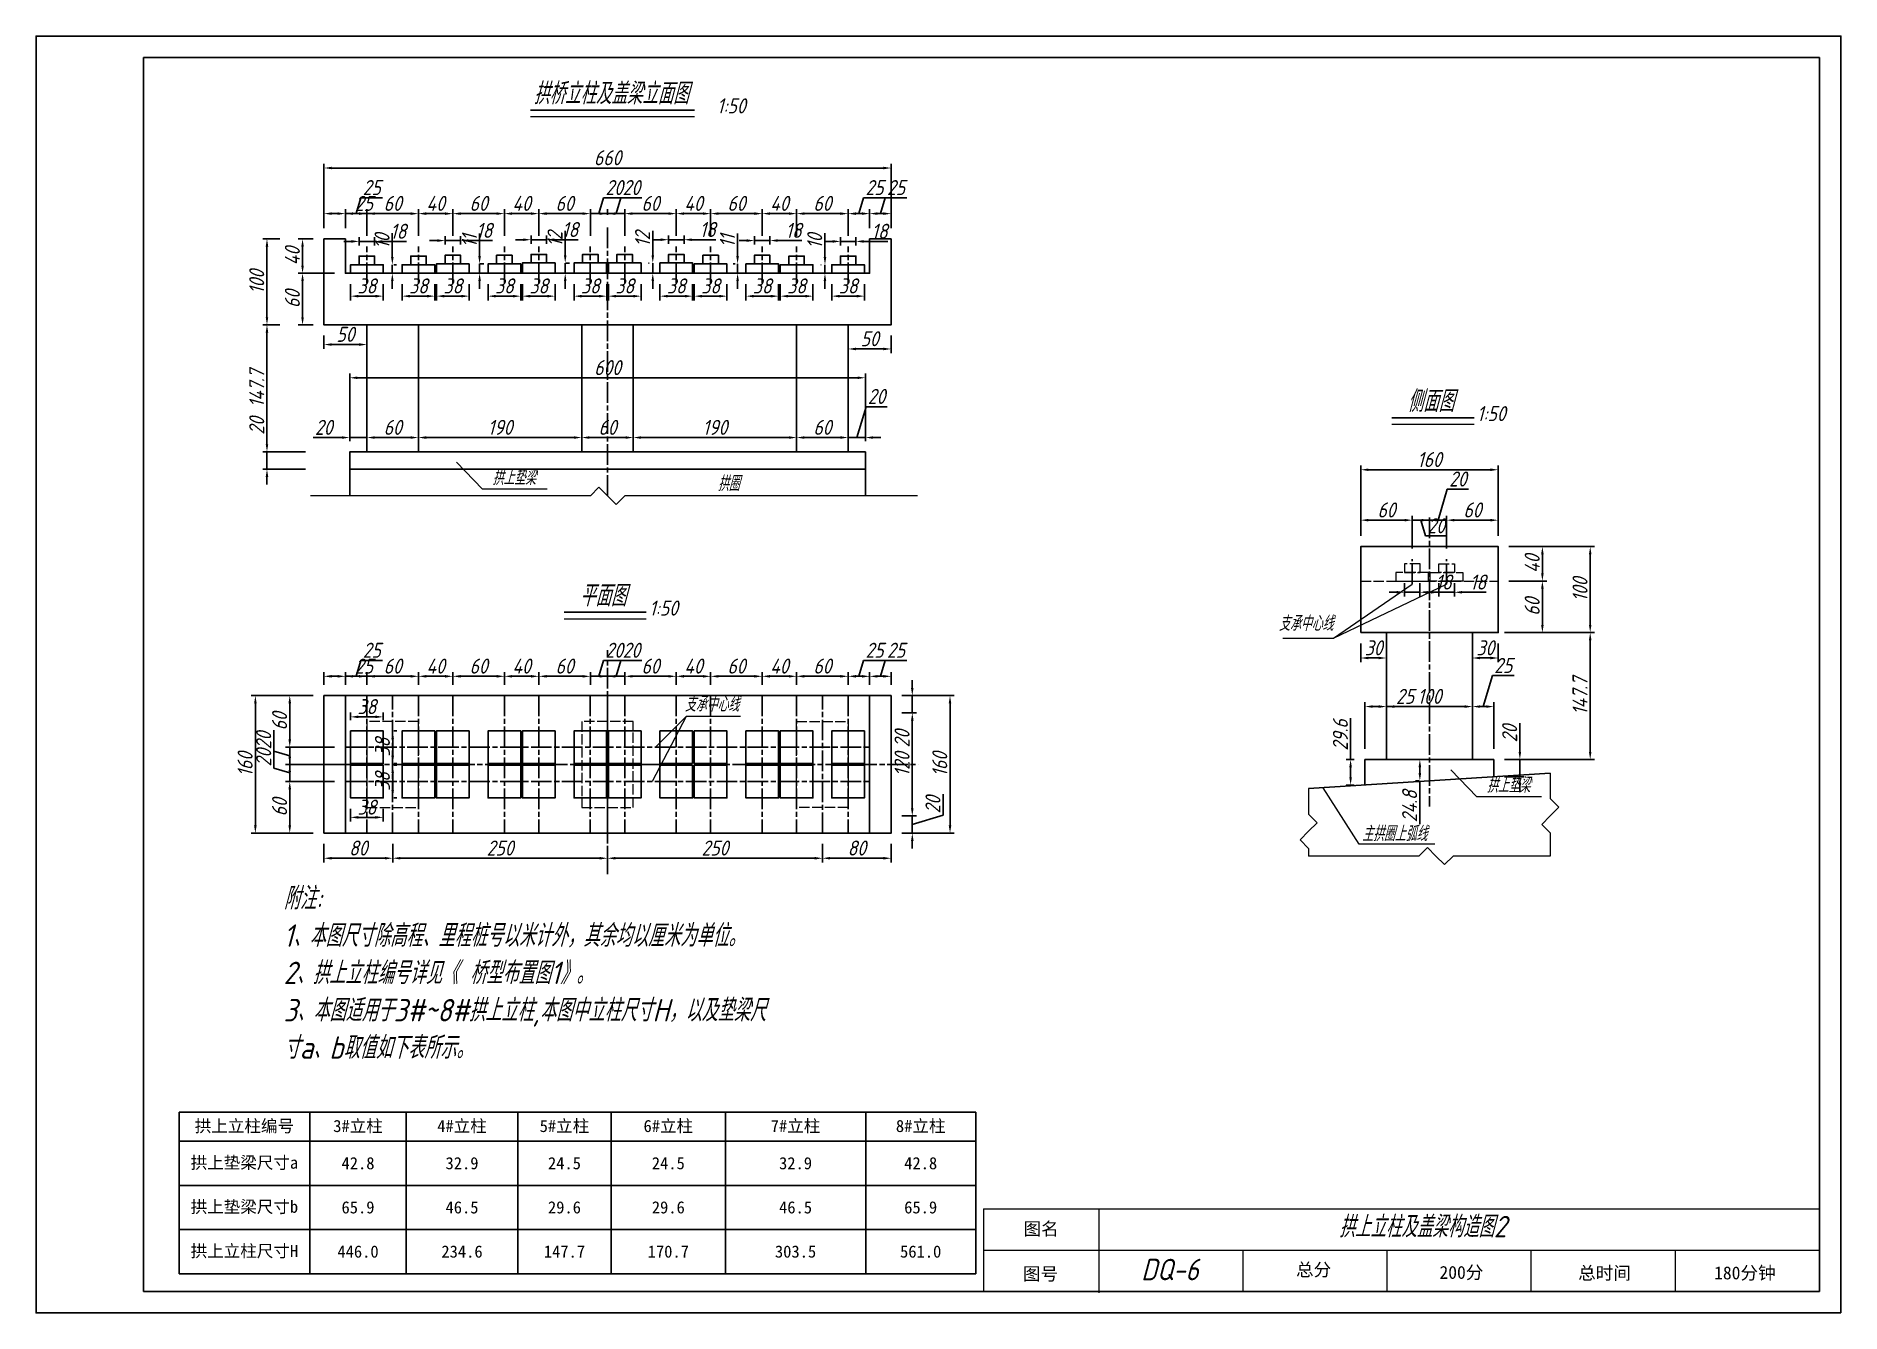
# Model space of a CAD drawing. Header units: millimetres. Extents: x -31 to 389, y -17 to 280.
import ezdxf

# ---------------------------------------------------------------- set-up
doc = ezdxf.new("R2010")
doc.units = ezdxf.units.MM
doc.header["$LTSCALE"] = 0.2
doc.linetypes.add('ACAD_ISO02W100', pattern=[15, 12, -3])
doc.linetypes.add('ACAD_ISO08W100', pattern=[36, 24, -3, 6, -3])
for name, color, linetype in [('中心线', 1, 'ACAD_ISO08W100'), ('图框', 7, 'Continuous'), ('尺寸标注', 6, 'Continuous'), ('文本', 7, 'Continuous')]:
    doc.layers.add(name, color=color, linetype=linetype)
for name, color, linetype, lineweight in [('中粗虚线', 4, 'ACAD_ISO02W100', 15), ('粗实线', 7, 'Continuous', 30), ('细实线', 7, 'Continuous', 9)]:
    doc.layers.add(name, color=color, linetype=linetype, lineweight=lineweight)
doc.styles.add('PDF Arial', font='simfang.ttf', dxfattribs={"width": 0.7})
doc.styles.get("Standard").update_dxf_attribs({"font": 'arial.ttf'})
doc.styles.add('国标字体', font='gbeitc.shx', dxfattribs={"bigfont": 'gbcbig.shx'})
doc.dimstyles.new('常用标注', dxfattribs={"dimtxt": 3.5, "dimasz": 1.8, "dimexe": 1, "dimexo": 2.5, "dimtad": 1, "dimdec": 1, "dimlfac": 5, "dimdsep": 46, "dimtxsty": '国标字体', "dimcen": 2.5, "dimclrd": 256, "dimclre": 256, "dimclrt": 256, "dimadec": 0, "dimazin": 0, "dimtfac": 1, "dimtdec": 1, "dimtmove": 0, "dimatfit": 3, "dimfxl": 1, "dimarcsym": 0})

msp = doc.modelspace()

# ---------------------------------------------------------------- texts
at = {"layer": '文本'}
for s, height, style, p in [('拱桥立柱及盖梁立面图', 5, '国标字体', (84.896, 264.382)), ('1:50', 3.5, '国标字体', (127.535, 262.245)), ('侧面图', 5, '国标字体', (288.214, 192.803)), ('1:50', 3.5, '国标字体', (304.393, 190.666)), ('拱上垫梁', 3.5, '国标字体', (75.285, 175.814)), ('拱圈', 3.5, '国标字体', (127.713, 174.405)), ('平面图', 5, '国标字体', (95.593, 147.555)), ('1:50', 3.5, '国标字体', (111.772, 145.418)), ('支承中心线', 3.5, '国标字体', (258.319, 141.873)), ('支承中心线', 3.5, '国标字体', (120.048, 123.09)), ('拱上垫梁', 3.5, '国标字体', (306.694, 104.235)), ('主拱圈上弧线', 3.5, '国标字体', (277.664, 92.956)), ('图名', 3, 'PDF Arial', (198.886, 1.278)), ('拱上立柱及盖梁构造图2', 5, '国标字体', (272.327, 0.795)), ('DQ-6', 5, '国标字体', (226.248, -9.19)), ('图号', 3, 'PDF Arial', (198.741, -9.196)), (' 总分', 3, 'PDF Arial', (260.251, -8.225)), (' 200分', 3, 'PDF Arial', (293.634, -8.858)), ('总时间', 3, 'PDF Arial', (327.941, -9.007)), ('180分钟', 3, 'PDF Arial', (359.59, -8.972))]:
    msp.add_text(s, height=height, dxfattribs=dict(at, style=style)).set_placement(p)
at = {"layer": '文本', "insert": (26.682, 82.277), "char_height": 5, "attachment_point": 1, "style": '国标字体'}
msp.add_mtext_dynamic_manual_height_columns('{\\H1.04167x;附注:\\P1、本图尺寸除高程、里程桩号以米计外，其余均以厘米为单位。\\P2、拱上立柱编号详见《 桥型布置图1》。\\P3、本图适用于3#~8#拱上立柱,本图中立柱尺寸H，以及垫梁尺寸a、b取值如下表所示。}', width=113.08512, gutter_width=25, heights=[0], dxfattribs=at)

# ---------------------------------------------------------------- blocks, each defined once
blk = doc.blocks.new('*T5')
at = {"layer": '文本', "linetype": 'ByBlock', "lineweight": -2, "transparency": 16777216}
for p, q in [((0, 0), (185.37, 0)), ((0, 0), (0, -37.62)), ((30.39, 0), (30.39, -37.62)), ((52.87, 0), (52.87, -37.62)), ((78.79, 0), (78.79, -37.62)), ((100.56, 0), (100.56, -37.62)), ((127.12, 0), (127.12, -37.62)), ((159.77, 0), (159.77, -37.62)), ((185.37, 0), (185.37, -37.62)), ((0, -6.78), (185.37, -6.78)), ((0, -17.05), (185.37, -17.05)), ((0, -27.32), (185.37, -27.32)), ((0, -37.62), (185.37, -37.62))]:
    blk.add_line(p, q, dxfattribs=at)
at = {"layer": '文本', "color": 0, "transparency": 16777216, "char_height": 2.8222, "attachment_point": 5}
for s, insert, width in [('{\\f仿宋_GB2312|b0|i0|c134;\\c16777215;拱上立柱编号', (15.19, -3.39), 27.3888), ('{\\f仿宋_GB2312|b0|i0|c134;\\c16777215;3#立柱', (41.63, -3.39), 19.4819), ('{\\f仿宋_GB2312|b0|i0|c134;\\c16777215;4#立柱', (65.83, -3.39), 22.9229), ('{\\f仿宋_GB2312|b0|i0|c134;\\c16777215;5#立柱', (89.67, -3.39), 18.7625), ('{\\f仿宋_GB2312|b0|i0|c134;\\c16777215;6#立柱', (113.84, -3.39), 23.563), ('{\\f仿宋_GB2312|b0|i0|c134;\\c16777215;7#立柱', (143.45, -3.39), 29.6526), ('{\\f仿宋_GB2312|b0|i0|c134;\\c16777215;8#立柱', (172.57, -3.39), 22.594), ('{\\f仿宋_GB2312|b0|i0|c134;\\c16777215;拱上垫梁尺寸a', (15.19, -11.92), 27.3888), ('{\\f仿宋_GB2312|b0|i0|c134;\\c16777215;42.8', (41.63, -11.92), 19.4819), ('{\\f仿宋_GB2312|b0|i0|c134;\\c16777215;32.9', (65.83, -11.92), 22.9229), ('{\\f仿宋_GB2312|b0|i0|c134;\\c16777215;24.5', (89.67, -11.92), 18.7625), ('{\\f仿宋_GB2312|b0|i0|c134;\\c16777215;24.5', (113.84, -11.92), 23.563), ('{\\f仿宋_GB2312|b0|i0|c134;\\c16777215;32.9', (143.45, -11.92), 29.6526), ('{\\f仿宋_GB2312|b0|i0|c134;\\c16777215;42.8', (172.57, -11.92), 22.594), ('{\\f仿宋_GB2312|b0|i0|c134;\\c16777215;拱上垫梁尺寸b', (15.19, -22.19), 27.3888), ('{\\f仿宋_GB2312|b0|i0|c134;\\c16777215;65.9', (41.63, -22.19), 19.4819), ('{\\f仿宋_GB2312|b0|i0|c134;\\c16777215;46.5', (65.83, -22.19), 22.9229), ('{\\f仿宋_GB2312|b0|i0|c134;\\c16777215;29.6', (89.67, -22.19), 18.7625), ('{\\f仿宋_GB2312|b0|i0|c134;\\c16777215;29.6', (113.84, -22.19), 23.563), ('{\\f仿宋_GB2312|b0|i0|c134;\\c16777215;46.5', (143.45, -22.19), 29.6526), ('{\\f仿宋_GB2312|b0|i0|c134;\\c16777215;65.9', (172.57, -22.19), 22.594), ('{\\f仿宋_GB2312|b0|i0|c134;\\c16777215;拱上立柱尺寸H', (15.19, -32.47), 27.3888), ('{\\f仿宋_GB2312|b0|i0|c134;\\c16777215;446.0', (41.63, -32.47), 19.4819), ('{\\f仿宋_GB2312|b0|i0|c134;\\c16777215;234.6', (65.83, -32.47), 22.9229), ('{\\f仿宋_GB2312|b0|i0|c134;\\c16777215;147.7', (89.67, -32.47), 18.7625), ('{\\f仿宋_GB2312|b0|i0|c134;\\c16777215;170.7', (113.84, -32.47), 23.563), ('{\\f仿宋_GB2312|b0|i0|c134;\\c16777215;303.5', (143.45, -32.47), 29.6526), ('{\\f仿宋_GB2312|b0|i0|c134;\\c16777215;561.0', (172.57, -32.47), 22.594)]:
    blk.add_mtext(s, dxfattribs=dict(at, insert=insert, width=width))
blk = doc.blocks.new('*D6')
at = {"layer": 'Defpoints', "color": 0, "transparency": 16777216}
for p in [(28.12, 106.81), (41.07, 106.81), (36.07, 94.81)]:
    blk.add_point(p, dxfattribs=at)
at = {"layer": '尺寸标注', "lineweight": -2, "transparency": 16777216}
for p, q in [((38.57, 106.81), (27.12, 106.81)), ((28.12, 96.61), (28.12, 105.01)), ((33.57, 94.81), (27.12, 94.81))]:
    blk.add_line(p, q, dxfattribs=at)
at = {"layer": '尺寸标注', "transparency": 16777216}
for points in [[(27.82, 105.01), (28.42, 105.01), (28.12, 106.81)], [(27.82, 96.61), (28.42, 96.61), (28.12, 94.81)]]:
    blk.add_solid(points, dxfattribs=at)
at = {"layer": '尺寸标注', "transparency": 16777216, "insert": (25.75, 100.81), "char_height": 3.5, "attachment_point": 5, "rotation": 90, "style": '国标字体'}
blk.add_mtext('60', dxfattribs=at)
blk = doc.blocks.new('*D7')
at = {"layer": 'Defpoints', "color": 0, "transparency": 16777216}
for p in [(28.12, 110.81), (41.07, 110.81), (41.07, 106.81)]:
    blk.add_point(p, dxfattribs=at)
at = {"layer": '尺寸标注', "lineweight": -2, "transparency": 16777216}
for p, q in [((24.43, 109.92), (24.43, 114.81)), ((28.12, 112.61), (28.12, 114.41)), ((28.12, 108.81), (24.43, 109.92)), ((38.57, 110.81), (27.12, 110.81)), ((28.12, 106.81), (28.12, 110.81)), ((28.12, 106.81), (28.12, 110.81)), ((38.57, 106.81), (27.12, 106.81)), ((28.12, 105.01), (28.12, 103.21))]:
    blk.add_line(p, q, dxfattribs=at)
at = {"layer": '尺寸标注', "transparency": 16777216}
for points in [[(27.82, 112.61), (28.42, 112.61), (28.12, 110.81)], [(27.82, 105.01), (28.42, 105.01), (28.12, 106.81)]]:
    blk.add_solid(points, dxfattribs=at)
at = {"layer": '尺寸标注', "transparency": 16777216, "insert": (22.06, 112.36), "char_height": 3.5, "attachment_point": 5, "rotation": 90, "style": '国标字体'}
blk.add_mtext('20', dxfattribs=at)
blk = doc.blocks.new('*D8')
at = {"layer": 'Defpoints', "color": 0, "transparency": 16777216}
for p in [(28.12, 114.81), (41.07, 114.81), (41.07, 110.81)]:
    blk.add_point(p, dxfattribs=at)
at = {"layer": '尺寸标注', "lineweight": -2, "transparency": 16777216}
for p, q in [((24.43, 113.92), (24.43, 118.81)), ((28.12, 116.61), (28.12, 118.41)), ((28.12, 112.81), (24.43, 113.92)), ((38.57, 114.81), (27.12, 114.81)), ((28.12, 110.81), (28.12, 114.81)), ((28.12, 110.81), (28.12, 114.81)), ((38.57, 110.81), (27.12, 110.81)), ((28.12, 109.01), (28.12, 107.21))]:
    blk.add_line(p, q, dxfattribs=at)
at = {"layer": '尺寸标注', "transparency": 16777216}
for points in [[(27.82, 116.61), (28.42, 116.61), (28.12, 114.81)], [(27.82, 109.01), (28.42, 109.01), (28.12, 110.81)]]:
    blk.add_solid(points, dxfattribs=at)
at = {"layer": '尺寸标注', "transparency": 16777216, "insert": (22.06, 116.36), "char_height": 3.5, "attachment_point": 5, "rotation": 90, "style": '国标字体'}
blk.add_mtext('20', dxfattribs=at)
blk = doc.blocks.new('*D9')
at = {"layer": 'Defpoints', "color": 0, "transparency": 16777216}
for p in [(28.12, 126.81), (36.07, 126.81), (41.07, 114.81)]:
    blk.add_point(p, dxfattribs=at)
at = {"layer": '尺寸标注', "lineweight": -2, "transparency": 16777216}
for p, q in [((33.57, 126.81), (27.12, 126.81)), ((28.12, 116.61), (28.12, 125.01)), ((38.57, 114.81), (27.12, 114.81))]:
    blk.add_line(p, q, dxfattribs=at)
at = {"layer": '尺寸标注', "transparency": 16777216}
for points in [[(27.82, 125.01), (28.42, 125.01), (28.12, 126.81)], [(27.82, 116.61), (28.42, 116.61), (28.12, 114.81)]]:
    blk.add_solid(points, dxfattribs=at)
at = {"layer": '尺寸标注', "transparency": 16777216, "insert": (25.75, 120.81), "char_height": 3.5, "attachment_point": 5, "rotation": 90, "style": '国标字体'}
blk.add_mtext('60', dxfattribs=at)
blk = doc.blocks.new('*D10')
at = {"layer": 'Defpoints', "color": 0, "transparency": 16777216}
for p in [(20.12, 126.81), (36.07, 126.81), (36.07, 94.81)]:
    blk.add_point(p, dxfattribs=at)
at = {"layer": '尺寸标注', "lineweight": -2, "transparency": 16777216}
for p, q in [((33.57, 126.81), (19.12, 126.81)), ((20.12, 96.61), (20.12, 125.01)), ((33.57, 94.81), (19.12, 94.81))]:
    blk.add_line(p, q, dxfattribs=at)
at = {"layer": '尺寸标注', "transparency": 16777216}
for points in [[(19.82, 125.01), (20.42, 125.01), (20.12, 126.81)], [(19.82, 96.61), (20.42, 96.61), (20.12, 94.81)]]:
    blk.add_solid(points, dxfattribs=at)
at = {"layer": '尺寸标注', "transparency": 16777216, "insert": (17.74, 110.81), "char_height": 3.5, "attachment_point": 5, "rotation": 90, "style": '国标字体'}
blk.add_mtext('160', dxfattribs=at)
blk = doc.blocks.new('*D11')
at = {"layer": 'Defpoints', "color": 0, "transparency": 16777216}
for p in [(36.07, 94.81), (52.07, 94.81), (52.07, 88.98)]:
    blk.add_point(p, dxfattribs=at)
at = {"layer": '尺寸标注', "lineweight": -2, "transparency": 16777216}
for p, q in [((36.07, 92.31), (36.07, 87.98)), ((37.87, 88.98), (50.27, 88.98)), ((52.07, 92.31), (52.07, 87.98))]:
    blk.add_line(p, q, dxfattribs=at)
at = {"layer": '尺寸标注', "transparency": 16777216}
for points in [[(37.87, 89.28), (37.87, 88.68), (36.07, 88.98)], [(50.27, 89.28), (50.27, 88.68), (52.07, 88.98)]]:
    blk.add_solid(points, dxfattribs=at)
at = {"layer": '尺寸标注', "transparency": 16777216, "insert": (44.07, 91.35), "char_height": 3.5, "attachment_point": 5, "style": '国标字体'}
blk.add_mtext('80', dxfattribs=at)
blk = doc.blocks.new('*D12')
at = {"layer": 'Defpoints', "color": 0, "transparency": 16777216}
for p in [(52.07, 94.81), (102.07, 88.98), (102.07, 88.98)]:
    blk.add_point(p, dxfattribs=at)
at = {"layer": '尺寸标注', "lineweight": -2, "transparency": 16777216}
for p, q in [((52.07, 92.31), (52.07, 87.98)), ((53.87, 88.98), (100.27, 88.98)), ((102.07, 91.48), (102.07, 89.98))]:
    blk.add_line(p, q, dxfattribs=at)
at = {"layer": '尺寸标注', "transparency": 16777216}
for points in [[(53.87, 89.28), (53.87, 88.68), (52.07, 88.98)], [(100.27, 89.28), (100.27, 88.68), (102.07, 88.98)]]:
    blk.add_solid(points, dxfattribs=at)
at = {"layer": '尺寸标注', "transparency": 16777216, "insert": (77.07, 91.35), "char_height": 3.5, "attachment_point": 5, "style": '国标字体'}
blk.add_mtext('250', dxfattribs=at)
blk = doc.blocks.new('*D13')
at = {"layer": 'Defpoints', "color": 0, "transparency": 16777216}
for p in [(152.07, 94.81), (102.07, 88.98), (152.07, 88.98)]:
    blk.add_point(p, dxfattribs=at)
at = {"layer": '尺寸标注', "lineweight": -2, "transparency": 16777216}
for p, q in [((102.07, 91.48), (102.07, 89.98)), ((103.87, 88.98), (150.27, 88.98)), ((152.07, 92.31), (152.07, 87.98))]:
    blk.add_line(p, q, dxfattribs=at)
at = {"layer": '尺寸标注', "transparency": 16777216}
for points in [[(103.87, 89.28), (103.87, 88.68), (102.07, 88.98)], [(150.27, 89.28), (150.27, 88.68), (152.07, 88.98)]]:
    blk.add_solid(points, dxfattribs=at)
at = {"layer": '尺寸标注', "transparency": 16777216, "insert": (127.07, 91.35), "char_height": 3.5, "attachment_point": 5, "style": '国标字体'}
blk.add_mtext('250', dxfattribs=at)
blk = doc.blocks.new('*D14')
at = {"layer": 'Defpoints', "color": 0, "transparency": 16777216}
for p in [(152.07, 94.81), (168.07, 94.81), (168.07, 88.98)]:
    blk.add_point(p, dxfattribs=at)
at = {"layer": '尺寸标注', "lineweight": -2, "transparency": 16777216}
for p, q in [((152.07, 92.31), (152.07, 87.98)), ((153.87, 88.98), (166.27, 88.98)), ((168.07, 92.31), (168.07, 87.98))]:
    blk.add_line(p, q, dxfattribs=at)
at = {"layer": '尺寸标注', "transparency": 16777216}
for points in [[(153.87, 89.28), (153.87, 88.68), (152.07, 88.98)], [(166.27, 89.28), (166.27, 88.68), (168.07, 88.98)]]:
    blk.add_solid(points, dxfattribs=at)
at = {"layer": '尺寸标注', "transparency": 16777216, "insert": (160.07, 91.35), "char_height": 3.5, "attachment_point": 5, "style": '国标字体'}
blk.add_mtext('80', dxfattribs=at)
blk = doc.blocks.new('*D15')
at = {"layer": 'Defpoints', "color": 0, "transparency": 16777216}
for p in [(168.07, 126.81), (168.07, 122.81), (172.99, 122.81)]:
    blk.add_point(p, dxfattribs=at)
at = {"layer": '尺寸标注', "lineweight": -2, "transparency": 16777216}
for p, q in [((172.99, 128.61), (172.99, 130.41)), ((170.57, 126.81), (173.99, 126.81)), ((172.99, 126.81), (172.99, 122.81)), ((170.57, 122.81), (173.99, 122.81)), ((172.99, 121.01), (172.99, 114.31))]:
    blk.add_line(p, q, dxfattribs=at)
at = {"layer": '尺寸标注', "transparency": 16777216}
for points in [[(172.69, 128.61), (173.29, 128.61), (172.99, 126.81)], [(172.69, 121.01), (173.29, 121.01), (172.99, 122.81)]]:
    blk.add_solid(points, dxfattribs=at)
at = {"layer": '尺寸标注', "transparency": 16777216, "insert": (170.61, 116.76), "char_height": 3.5, "attachment_point": 5, "rotation": 90, "style": '国标字体'}
blk.add_mtext('20', dxfattribs=at)
blk = doc.blocks.new('*D16')
at = {"layer": 'Defpoints', "color": 0, "transparency": 16777216}
for p in [(168.07, 122.81), (168.07, 98.81), (172.99, 98.81)]:
    blk.add_point(p, dxfattribs=at)
at = {"layer": '尺寸标注', "lineweight": -2, "transparency": 16777216}
for p, q in [((170.57, 122.81), (173.99, 122.81)), ((172.99, 121.01), (172.99, 100.61)), ((170.57, 98.81), (173.99, 98.81))]:
    blk.add_line(p, q, dxfattribs=at)
at = {"layer": '尺寸标注', "transparency": 16777216}
for points in [[(172.69, 121.01), (173.29, 121.01), (172.99, 122.81)], [(172.69, 100.61), (173.29, 100.61), (172.99, 98.81)]]:
    blk.add_solid(points, dxfattribs=at)
at = {"layer": '尺寸标注', "transparency": 16777216, "insert": (170.61, 110.81), "char_height": 3.5, "attachment_point": 5, "rotation": 90, "style": '国标字体'}
blk.add_mtext('120', dxfattribs=at)
blk = doc.blocks.new('*D17')
at = {"layer": 'Defpoints', "color": 0, "transparency": 16777216}
for p in [(168.07, 98.81), (168.07, 94.81), (172.99, 94.81)]:
    blk.add_point(p, dxfattribs=at)
at = {"layer": '尺寸标注', "lineweight": -2, "transparency": 16777216}
for p, q in [((172.99, 100.61), (172.99, 102.41)), ((180.17, 98.97), (180.17, 103.86)), ((170.57, 98.81), (173.99, 98.81)), ((172.99, 96.81), (180.17, 98.97)), ((172.99, 98.81), (172.99, 94.81)), ((172.99, 98.81), (172.99, 94.81)), ((170.57, 94.81), (173.99, 94.81)), ((172.99, 93.01), (172.99, 91.21))]:
    blk.add_line(p, q, dxfattribs=at)
at = {"layer": '尺寸标注', "transparency": 16777216}
for points in [[(172.69, 100.61), (173.29, 100.61), (172.99, 98.81)], [(172.69, 93.01), (173.29, 93.01), (172.99, 94.81)]]:
    blk.add_solid(points, dxfattribs=at)
at = {"layer": '尺寸标注', "transparency": 16777216, "insert": (177.8, 101.41), "char_height": 3.5, "attachment_point": 5, "rotation": 90, "style": '国标字体'}
blk.add_mtext('20', dxfattribs=at)
blk = doc.blocks.new('*D18')
at = {"layer": 'Defpoints', "color": 0, "transparency": 16777216}
for p in [(168.07, 126.81), (168.07, 94.81), (181.77, 94.81)]:
    blk.add_point(p, dxfattribs=at)
at = {"layer": '尺寸标注', "lineweight": -2, "transparency": 16777216}
for p, q in [((170.57, 126.81), (182.77, 126.81)), ((181.77, 125.01), (181.77, 96.61)), ((170.57, 94.81), (182.77, 94.81))]:
    blk.add_line(p, q, dxfattribs=at)
at = {"layer": '尺寸标注', "transparency": 16777216}
for points in [[(181.47, 125.01), (182.07, 125.01), (181.77, 126.81)], [(181.47, 96.61), (182.07, 96.61), (181.77, 94.81)]]:
    blk.add_solid(points, dxfattribs=at)
at = {"layer": '尺寸标注', "transparency": 16777216, "insert": (179.39, 110.81), "char_height": 3.5, "attachment_point": 5, "rotation": 90, "style": '国标字体'}
blk.add_mtext('160', dxfattribs=at)
blk = doc.blocks.new('*D19')
at = {"layer": 'Defpoints', "color": 0, "transparency": 16777216}
for p in [(41.07, 131.3), (36.07, 126.81), (41.07, 126.81)]:
    blk.add_point(p, dxfattribs=at)
at = {"layer": '尺寸标注', "lineweight": -2, "transparency": 16777216}
for p, q in [((36.07, 129.31), (36.07, 132.3)), ((37.87, 131.3), (39.27, 131.3)), ((41.07, 129.31), (41.07, 132.3)), ((41.07, 131.3), (47.91, 131.3))]:
    blk.add_line(p, q, dxfattribs=at)
at = {"layer": '尺寸标注', "transparency": 16777216}
for points in [[(37.87, 131.6), (37.87, 131), (36.07, 131.3)], [(39.27, 131.6), (39.27, 131), (41.07, 131.3)]]:
    blk.add_solid(points, dxfattribs=at)
at = {"layer": '尺寸标注', "transparency": 16777216, "insert": (45.39, 133.67), "char_height": 3.5, "attachment_point": 5, "style": '国标字体'}
blk.add_mtext('25', dxfattribs=at)
blk = doc.blocks.new('*D20')
at = {"layer": 'Defpoints', "color": 0, "transparency": 16777216}
for p in [(46.07, 131.3), (41.07, 126.81), (46.07, 126.81)]:
    blk.add_point(p, dxfattribs=at)
at = {"layer": '尺寸标注', "lineweight": -2, "transparency": 16777216}
for p, q in [((43.57, 131.3), (44.67, 134.98)), ((44.67, 134.98), (49.72, 134.98)), ((41.07, 129.31), (41.07, 132.3)), ((42.87, 131.3), (44.27, 131.3)), ((46.07, 129.31), (46.07, 132.3))]:
    blk.add_line(p, q, dxfattribs=at)
at = {"layer": '尺寸标注', "transparency": 16777216}
for points in [[(42.87, 131.6), (42.87, 131), (41.07, 131.3)], [(44.27, 131.6), (44.27, 131), (46.07, 131.3)]]:
    blk.add_solid(points, dxfattribs=at)
at = {"layer": '尺寸标注', "transparency": 16777216, "insert": (47.2, 137.36), "char_height": 3.5, "attachment_point": 5, "style": '国标字体'}
blk.add_mtext('25', dxfattribs=at)
blk = doc.blocks.new('*D21')
at = {"layer": 'Defpoints', "color": 0, "transparency": 16777216}
for p in [(58.07, 131.3), (46.07, 126.81), (58.07, 126.81)]:
    blk.add_point(p, dxfattribs=at)
at = {"layer": '尺寸标注', "lineweight": -2, "transparency": 16777216}
for p, q in [((46.07, 129.31), (46.07, 132.3)), ((47.87, 131.3), (56.27, 131.3)), ((58.07, 129.31), (58.07, 132.3))]:
    blk.add_line(p, q, dxfattribs=at)
at = {"layer": '尺寸标注', "transparency": 16777216}
for points in [[(47.87, 131.6), (47.87, 131), (46.07, 131.3)], [(56.27, 131.6), (56.27, 131), (58.07, 131.3)]]:
    blk.add_solid(points, dxfattribs=at)
at = {"layer": '尺寸标注', "transparency": 16777216, "insert": (52.07, 133.67), "char_height": 3.5, "attachment_point": 5, "style": '国标字体'}
blk.add_mtext('60', dxfattribs=at)
blk = doc.blocks.new('*D22')
at = {"layer": 'Defpoints', "color": 0, "transparency": 16777216}
for p in [(66.07, 131.3), (58.07, 126.81), (66.07, 126.81)]:
    blk.add_point(p, dxfattribs=at)
at = {"layer": '尺寸标注', "lineweight": -2, "transparency": 16777216}
for p, q in [((58.07, 129.31), (58.07, 132.3)), ((59.87, 131.3), (64.27, 131.3)), ((66.07, 129.31), (66.07, 132.3))]:
    blk.add_line(p, q, dxfattribs=at)
at = {"layer": '尺寸标注', "transparency": 16777216}
for points in [[(59.87, 131.6), (59.87, 131), (58.07, 131.3)], [(64.27, 131.6), (64.27, 131), (66.07, 131.3)]]:
    blk.add_solid(points, dxfattribs=at)
at = {"layer": '尺寸标注', "transparency": 16777216, "insert": (62.07, 133.67), "char_height": 3.5, "attachment_point": 5, "style": '国标字体'}
blk.add_mtext('40', dxfattribs=at)
blk = doc.blocks.new('*D23')
at = {"layer": 'Defpoints', "color": 0, "transparency": 16777216}
for p in [(78.07, 131.3), (66.07, 126.81), (78.07, 126.81)]:
    blk.add_point(p, dxfattribs=at)
at = {"layer": '尺寸标注', "lineweight": -2, "transparency": 16777216}
for p, q in [((66.07, 129.31), (66.07, 132.3)), ((67.87, 131.3), (76.27, 131.3)), ((78.07, 129.31), (78.07, 132.3))]:
    blk.add_line(p, q, dxfattribs=at)
at = {"layer": '尺寸标注', "transparency": 16777216}
for points in [[(67.87, 131.6), (67.87, 131), (66.07, 131.3)], [(76.27, 131.6), (76.27, 131), (78.07, 131.3)]]:
    blk.add_solid(points, dxfattribs=at)
at = {"layer": '尺寸标注', "transparency": 16777216, "insert": (72.07, 133.67), "char_height": 3.5, "attachment_point": 5, "style": '国标字体'}
blk.add_mtext('60', dxfattribs=at)
blk = doc.blocks.new('*D24')
at = {"layer": 'Defpoints', "color": 0, "transparency": 16777216}
for p in [(86.07, 131.3), (78.07, 126.81), (86.07, 126.81)]:
    blk.add_point(p, dxfattribs=at)
at = {"layer": '尺寸标注', "lineweight": -2, "transparency": 16777216}
for p, q in [((78.07, 129.31), (78.07, 132.3)), ((79.87, 131.3), (84.27, 131.3)), ((86.07, 129.31), (86.07, 132.3))]:
    blk.add_line(p, q, dxfattribs=at)
at = {"layer": '尺寸标注', "transparency": 16777216}
for points in [[(79.87, 131.6), (79.87, 131), (78.07, 131.3)], [(84.27, 131.6), (84.27, 131), (86.07, 131.3)]]:
    blk.add_solid(points, dxfattribs=at)
at = {"layer": '尺寸标注', "transparency": 16777216, "insert": (82.07, 133.67), "char_height": 3.5, "attachment_point": 5, "style": '国标字体'}
blk.add_mtext('40', dxfattribs=at)
blk = doc.blocks.new('*D25')
at = {"layer": 'Defpoints', "color": 0, "transparency": 16777216}
for p in [(98.07, 131.3), (86.07, 126.81), (98.07, 126.81)]:
    blk.add_point(p, dxfattribs=at)
at = {"layer": '尺寸标注', "lineweight": -2, "transparency": 16777216}
for p, q in [((86.07, 129.31), (86.07, 132.3)), ((87.87, 131.3), (96.27, 131.3)), ((98.07, 129.31), (98.07, 132.3))]:
    blk.add_line(p, q, dxfattribs=at)
at = {"layer": '尺寸标注', "transparency": 16777216}
for points in [[(87.87, 131.6), (87.87, 131), (86.07, 131.3)], [(96.27, 131.6), (96.27, 131), (98.07, 131.3)]]:
    blk.add_solid(points, dxfattribs=at)
at = {"layer": '尺寸标注', "transparency": 16777216, "insert": (92.07, 133.67), "char_height": 3.5, "attachment_point": 5, "style": '国标字体'}
blk.add_mtext('60', dxfattribs=at)
blk = doc.blocks.new('*D26')
at = {"layer": 'Defpoints', "color": 0, "transparency": 16777216}
for p in [(102.07, 131.3), (98.07, 126.81), (102.07, 126.81)]:
    blk.add_point(p, dxfattribs=at)
at = {"layer": '尺寸标注', "lineweight": -2, "transparency": 16777216}
for p, q in [((100.07, 131.3), (101.17, 134.98)), ((101.17, 134.98), (106.07, 134.98)), ((96.27, 131.3), (94.47, 131.3)), ((98.07, 129.31), (98.07, 132.3)), ((98.07, 131.3), (102.07, 131.3)), ((98.07, 131.3), (102.07, 131.3)), ((102.07, 129.31), (102.07, 132.3)), ((103.87, 131.3), (105.67, 131.3))]:
    blk.add_line(p, q, dxfattribs=at)
at = {"layer": '尺寸标注', "transparency": 16777216}
for points in [[(96.27, 131.6), (96.27, 131), (98.07, 131.3)], [(103.87, 131.6), (103.87, 131), (102.07, 131.3)]]:
    blk.add_solid(points, dxfattribs=at)
at = {"layer": '尺寸标注', "transparency": 16777216, "insert": (103.62, 137.36), "char_height": 3.5, "attachment_point": 5, "style": '国标字体'}
blk.add_mtext('20', dxfattribs=at)
blk = doc.blocks.new('*D27')
at = {"layer": 'Defpoints', "color": 0, "transparency": 16777216}
for p in [(106.07, 131.3), (102.07, 126.81), (106.07, 126.81)]:
    blk.add_point(p, dxfattribs=at)
at = {"layer": '尺寸标注', "lineweight": -2, "transparency": 16777216}
for p, q in [((104.07, 131.3), (105.17, 134.98)), ((105.17, 134.98), (110.07, 134.98)), ((100.27, 131.3), (98.47, 131.3)), ((102.07, 129.31), (102.07, 132.3)), ((102.07, 131.3), (106.07, 131.3)), ((102.07, 131.3), (106.07, 131.3)), ((106.07, 129.31), (106.07, 132.3)), ((107.87, 131.3), (109.67, 131.3))]:
    blk.add_line(p, q, dxfattribs=at)
at = {"layer": '尺寸标注', "transparency": 16777216}
for points in [[(100.27, 131.6), (100.27, 131), (102.07, 131.3)], [(107.87, 131.6), (107.87, 131), (106.07, 131.3)]]:
    blk.add_solid(points, dxfattribs=at)
at = {"layer": '尺寸标注', "transparency": 16777216, "insert": (107.62, 137.36), "char_height": 3.5, "attachment_point": 5, "style": '国标字体'}
blk.add_mtext('20', dxfattribs=at)
blk = doc.blocks.new('*D28')
at = {"layer": 'Defpoints', "color": 0, "transparency": 16777216}
for p in [(118.07, 131.3), (106.07, 126.81), (118.07, 126.81)]:
    blk.add_point(p, dxfattribs=at)
at = {"layer": '尺寸标注', "lineweight": -2, "transparency": 16777216}
for p, q in [((106.07, 129.31), (106.07, 132.3)), ((107.87, 131.3), (116.27, 131.3)), ((118.07, 129.31), (118.07, 132.3))]:
    blk.add_line(p, q, dxfattribs=at)
at = {"layer": '尺寸标注', "transparency": 16777216}
for points in [[(107.87, 131.6), (107.87, 131), (106.07, 131.3)], [(116.27, 131.6), (116.27, 131), (118.07, 131.3)]]:
    blk.add_solid(points, dxfattribs=at)
at = {"layer": '尺寸标注', "transparency": 16777216, "insert": (112.07, 133.67), "char_height": 3.5, "attachment_point": 5, "style": '国标字体'}
blk.add_mtext('60', dxfattribs=at)
blk = doc.blocks.new('*D29')
at = {"layer": 'Defpoints', "color": 0, "transparency": 16777216}
for p in [(126.07, 131.3), (118.07, 126.81), (126.07, 126.81)]:
    blk.add_point(p, dxfattribs=at)
at = {"layer": '尺寸标注', "lineweight": -2, "transparency": 16777216}
for p, q in [((118.07, 129.31), (118.07, 132.3)), ((119.87, 131.3), (124.27, 131.3)), ((126.07, 129.31), (126.07, 132.3))]:
    blk.add_line(p, q, dxfattribs=at)
at = {"layer": '尺寸标注', "transparency": 16777216}
for points in [[(119.87, 131.6), (119.87, 131), (118.07, 131.3)], [(124.27, 131.6), (124.27, 131), (126.07, 131.3)]]:
    blk.add_solid(points, dxfattribs=at)
at = {"layer": '尺寸标注', "transparency": 16777216, "insert": (122.07, 133.67), "char_height": 3.5, "attachment_point": 5, "style": '国标字体'}
blk.add_mtext('40', dxfattribs=at)
blk = doc.blocks.new('*D30')
at = {"layer": 'Defpoints', "color": 0, "transparency": 16777216}
for p in [(138.07, 131.3), (126.07, 126.81), (138.07, 126.81)]:
    blk.add_point(p, dxfattribs=at)
at = {"layer": '尺寸标注', "lineweight": -2, "transparency": 16777216}
for p, q in [((126.07, 129.31), (126.07, 132.3)), ((127.87, 131.3), (136.27, 131.3)), ((138.07, 129.31), (138.07, 132.3))]:
    blk.add_line(p, q, dxfattribs=at)
at = {"layer": '尺寸标注', "transparency": 16777216}
for points in [[(127.87, 131.6), (127.87, 131), (126.07, 131.3)], [(136.27, 131.6), (136.27, 131), (138.07, 131.3)]]:
    blk.add_solid(points, dxfattribs=at)
at = {"layer": '尺寸标注', "transparency": 16777216, "insert": (132.07, 133.67), "char_height": 3.5, "attachment_point": 5, "style": '国标字体'}
blk.add_mtext('60', dxfattribs=at)
blk = doc.blocks.new('*D31')
at = {"layer": 'Defpoints', "color": 0, "transparency": 16777216}
for p in [(146.07, 131.3), (138.07, 126.81), (146.07, 126.81)]:
    blk.add_point(p, dxfattribs=at)
at = {"layer": '尺寸标注', "lineweight": -2, "transparency": 16777216}
for p, q in [((138.07, 129.31), (138.07, 132.3)), ((139.87, 131.3), (144.27, 131.3)), ((146.07, 129.31), (146.07, 132.3))]:
    blk.add_line(p, q, dxfattribs=at)
at = {"layer": '尺寸标注', "transparency": 16777216}
for points in [[(139.87, 131.6), (139.87, 131), (138.07, 131.3)], [(144.27, 131.6), (144.27, 131), (146.07, 131.3)]]:
    blk.add_solid(points, dxfattribs=at)
at = {"layer": '尺寸标注', "transparency": 16777216, "insert": (142.07, 133.67), "char_height": 3.5, "attachment_point": 5, "style": '国标字体'}
blk.add_mtext('40', dxfattribs=at)
blk = doc.blocks.new('*D34')
at = {"layer": 'Defpoints', "color": 0, "transparency": 16777216}
for p in [(163.07, 131.3), (158.07, 126.81), (163.07, 126.81)]:
    blk.add_point(p, dxfattribs=at)
at = {"layer": '尺寸标注', "lineweight": -2, "transparency": 16777216}
for p, q in [((160.57, 131.3), (161.67, 134.98)), ((161.67, 134.98), (166.72, 134.98)), ((158.07, 129.31), (158.07, 132.3)), ((159.87, 131.3), (161.27, 131.3)), ((163.07, 129.31), (163.07, 132.3))]:
    blk.add_line(p, q, dxfattribs=at)
at = {"layer": '尺寸标注', "transparency": 16777216}
for points in [[(159.87, 131.6), (159.87, 131), (158.07, 131.3)], [(161.27, 131.6), (161.27, 131), (163.07, 131.3)]]:
    blk.add_solid(points, dxfattribs=at)
at = {"layer": '尺寸标注', "transparency": 16777216, "insert": (164.2, 137.36), "char_height": 3.5, "attachment_point": 5, "style": '国标字体'}
blk.add_mtext('25', dxfattribs=at)
blk = doc.blocks.new('*D35')
at = {"layer": 'Defpoints', "color": 0, "transparency": 16777216}
for p in [(168.07, 131.3), (163.07, 126.81), (168.07, 126.81)]:
    blk.add_point(p, dxfattribs=at)
at = {"layer": '尺寸标注', "lineweight": -2, "transparency": 16777216}
for p, q in [((165.57, 131.3), (166.67, 134.98)), ((166.67, 134.98), (171.72, 134.98)), ((163.07, 129.31), (163.07, 132.3)), ((164.87, 131.3), (166.27, 131.3)), ((168.07, 129.31), (168.07, 132.3))]:
    blk.add_line(p, q, dxfattribs=at)
at = {"layer": '尺寸标注', "transparency": 16777216}
for points in [[(164.87, 131.6), (164.87, 131), (163.07, 131.3)], [(166.27, 131.6), (166.27, 131), (168.07, 131.3)]]:
    blk.add_solid(points, dxfattribs=at)
at = {"layer": '尺寸标注', "transparency": 16777216, "insert": (169.2, 137.36), "char_height": 3.5, "attachment_point": 5, "style": '国标字体'}
blk.add_mtext('25', dxfattribs=at)
blk = doc.blocks.new('*D36')
at = {"layer": 'Defpoints', "color": 0, "transparency": 16777216}
for p in [(158.07, 131.3), (146.07, 126.81), (158.07, 126.81)]:
    blk.add_point(p, dxfattribs=at)
at = {"layer": '尺寸标注', "lineweight": -2, "transparency": 16777216}
for p, q in [((146.07, 129.31), (146.07, 132.3)), ((147.87, 131.3), (156.27, 131.3)), ((158.07, 129.31), (158.07, 132.3))]:
    blk.add_line(p, q, dxfattribs=at)
at = {"layer": '尺寸标注', "transparency": 16777216}
for points in [[(147.87, 131.6), (147.87, 131), (146.07, 131.3)], [(156.27, 131.6), (156.27, 131), (158.07, 131.3)]]:
    blk.add_solid(points, dxfattribs=at)
at = {"layer": '尺寸标注', "transparency": 16777216, "insert": (152.07, 133.67), "char_height": 3.5, "attachment_point": 5, "style": '国标字体'}
blk.add_mtext('60', dxfattribs=at)
blk = doc.blocks.new('*D37')
at = {"layer": 'Defpoints', "color": 0, "transparency": 16777216}
for p in [(49.87, 121.87), (42.27, 118.61), (49.87, 118.61)]:
    blk.add_point(p, dxfattribs=at)
at = {"layer": '尺寸标注', "lineweight": -2, "transparency": 16777216}
for p, q in [((42.27, 121.11), (42.27, 122.87)), ((44.07, 121.87), (48.07, 121.87)), ((49.87, 121.11), (49.87, 122.87))]:
    blk.add_line(p, q, dxfattribs=at)
at = {"layer": '尺寸标注', "transparency": 16777216}
for points in [[(44.07, 122.17), (44.07, 121.57), (42.27, 121.87)], [(48.07, 122.17), (48.07, 121.57), (49.87, 121.87)]]:
    blk.add_solid(points, dxfattribs=at)
at = {"layer": '尺寸标注', "transparency": 16777216, "insert": (46.07, 124.25), "char_height": 3.5, "attachment_point": 5, "style": '国标字体'}
blk.add_mtext('38', dxfattribs=at)
blk = doc.blocks.new('*D38')
at = {"layer": 'Defpoints', "color": 0, "transparency": 16777216}
for p in [(42.27, 103.01), (49.87, 103.01), (49.87, 98.49)]:
    blk.add_point(p, dxfattribs=at)
at = {"layer": '尺寸标注', "lineweight": -2, "transparency": 16777216}
for p, q in [((42.27, 100.51), (42.27, 97.49)), ((44.07, 98.49), (48.07, 98.49)), ((49.87, 100.51), (49.87, 97.49))]:
    blk.add_line(p, q, dxfattribs=at)
at = {"layer": '尺寸标注', "transparency": 16777216}
for points in [[(44.07, 98.79), (44.07, 98.19), (42.27, 98.49)], [(48.07, 98.79), (48.07, 98.19), (49.87, 98.49)]]:
    blk.add_solid(points, dxfattribs=at)
at = {"layer": '尺寸标注', "transparency": 16777216, "insert": (46.07, 100.86), "char_height": 3.5, "attachment_point": 5, "style": '国标字体'}
blk.add_mtext('38', dxfattribs=at)
blk = doc.blocks.new('*D39')
at = {"layer": 'Defpoints', "color": 0, "transparency": 16777216}
for p in [(49.87, 118.61), (49.87, 111.01), (52.07, 111.01)]:
    blk.add_point(p, dxfattribs=at)
at = {"layer": '尺寸标注', "lineweight": -2, "transparency": 16777216}
for p, q in [((52.37, 118.61), (53.07, 118.61)), ((52.07, 116.81), (52.07, 112.81)), ((52.37, 111.01), (53.07, 111.01))]:
    blk.add_line(p, q, dxfattribs=at)
at = {"layer": '尺寸标注', "transparency": 16777216}
for points in [[(51.77, 116.81), (52.37, 116.81), (52.07, 118.61)], [(51.77, 112.81), (52.37, 112.81), (52.07, 111.01)]]:
    blk.add_solid(points, dxfattribs=at)
at = {"layer": '尺寸标注', "transparency": 16777216, "insert": (49.69, 114.81), "char_height": 3.5, "attachment_point": 5, "rotation": 90, "style": '国标字体'}
blk.add_mtext('38', dxfattribs=at)
blk = doc.blocks.new('*D40')
at = {"layer": 'Defpoints', "color": 0, "transparency": 16777216}
for p in [(49.87, 110.61), (49.87, 103.01), (52.07, 103.01)]:
    blk.add_point(p, dxfattribs=at)
at = {"layer": '尺寸标注', "lineweight": -2, "transparency": 16777216}
for p, q in [((52.37, 110.61), (53.07, 110.61)), ((52.07, 108.81), (52.07, 104.81)), ((52.37, 103.01), (53.07, 103.01))]:
    blk.add_line(p, q, dxfattribs=at)
at = {"layer": '尺寸标注', "transparency": 16777216}
for points in [[(51.77, 108.81), (52.37, 108.81), (52.07, 110.61)], [(51.77, 104.81), (52.37, 104.81), (52.07, 103.01)]]:
    blk.add_solid(points, dxfattribs=at)
at = {"layer": '尺寸标注', "transparency": 16777216, "insert": (49.69, 106.81), "char_height": 3.5, "attachment_point": 5, "rotation": 90, "style": '国标字体'}
blk.add_mtext('38', dxfattribs=at)
blk = doc.blocks.new('*D41')
at = {"layer": 'Defpoints', "color": 0, "transparency": 16777216}
for p in [(22.82, 183.5), (34.31, 183.5), (34.31, 179.5)]:
    blk.add_point(p, dxfattribs=at)
at = {"layer": '尺寸标注', "lineweight": -2, "transparency": 16777216}
for p, q in [((22.82, 185.3), (22.82, 192)), ((31.81, 183.5), (21.82, 183.5)), ((22.82, 179.5), (22.82, 183.5)), ((31.81, 179.5), (21.82, 179.5)), ((22.82, 177.7), (22.82, 175.9))]:
    blk.add_line(p, q, dxfattribs=at)
at = {"layer": '尺寸标注', "transparency": 16777216}
for points in [[(22.52, 185.3), (23.12, 185.3), (22.82, 183.5)], [(22.52, 177.7), (23.12, 177.7), (22.82, 179.5)]]:
    blk.add_solid(points, dxfattribs=at)
at = {"layer": '尺寸标注', "transparency": 16777216, "insert": (20.44, 189.55), "char_height": 3.5, "attachment_point": 5, "rotation": 90, "style": '国标字体'}
blk.add_mtext('20', dxfattribs=at)
blk = doc.blocks.new('*D42')
at = {"layer": 'Defpoints', "color": 0, "transparency": 16777216}
for p in [(22.82, 213.04), (28.31, 213.04), (34.31, 183.5)]:
    blk.add_point(p, dxfattribs=at)
at = {"layer": '尺寸标注', "lineweight": -2, "transparency": 16777216}
for p, q in [((25.81, 213.04), (21.82, 213.04)), ((22.82, 185.3), (22.82, 211.24)), ((31.81, 183.5), (21.82, 183.5))]:
    blk.add_line(p, q, dxfattribs=at)
at = {"layer": '尺寸标注', "transparency": 16777216}
for points in [[(22.52, 211.24), (23.12, 211.24), (22.82, 213.04)], [(22.52, 185.3), (23.12, 185.3), (22.82, 183.5)]]:
    blk.add_solid(points, dxfattribs=at)
at = {"layer": '尺寸标注', "transparency": 16777216, "insert": (20.44, 198.27), "char_height": 3.5, "attachment_point": 5, "rotation": 90, "style": '国标字体'}
blk.add_mtext('147.7', dxfattribs=at)
blk = doc.blocks.new('*D43')
at = {"layer": 'Defpoints', "color": 0, "transparency": 16777216}
for p in [(22.82, 233.04), (28.31, 233.04), (28.31, 213.04)]:
    blk.add_point(p, dxfattribs=at)
at = {"layer": '尺寸标注', "lineweight": -2, "transparency": 16777216}
for p, q in [((25.81, 233.04), (21.82, 233.04)), ((22.82, 214.84), (22.82, 231.24)), ((25.81, 213.04), (21.82, 213.04))]:
    blk.add_line(p, q, dxfattribs=at)
at = {"layer": '尺寸标注', "transparency": 16777216}
for points in [[(22.52, 231.24), (23.12, 231.24), (22.82, 233.04)], [(22.52, 214.84), (23.12, 214.84), (22.82, 213.04)]]:
    blk.add_solid(points, dxfattribs=at)
at = {"layer": '尺寸标注', "transparency": 16777216, "insert": (20.44, 223.04), "char_height": 3.5, "attachment_point": 5, "rotation": 90, "style": '国标字体'}
blk.add_mtext('100', dxfattribs=at)
blk = doc.blocks.new('*D44')
at = {"layer": 'Defpoints', "color": 0, "transparency": 16777216}
for p in [(36.07, 213.04), (46.07, 213.04), (46.07, 208.47)]:
    blk.add_point(p, dxfattribs=at)
at = {"layer": '尺寸标注', "lineweight": -2, "transparency": 16777216}
for p, q in [((36.07, 210.54), (36.07, 207.47)), ((46.07, 210.54), (46.07, 207.47)), ((37.87, 208.47), (44.27, 208.47))]:
    blk.add_line(p, q, dxfattribs=at)
at = {"layer": '尺寸标注', "transparency": 16777216}
for points in [[(37.87, 208.77), (37.87, 208.17), (36.07, 208.47)], [(44.27, 208.77), (44.27, 208.17), (46.07, 208.47)]]:
    blk.add_solid(points, dxfattribs=at)
at = {"layer": '尺寸标注', "transparency": 16777216, "insert": (41.07, 210.85), "char_height": 3.5, "attachment_point": 5, "style": '国标字体'}
blk.add_mtext('50', dxfattribs=at)
blk = doc.blocks.new('*D45')
at = {"layer": 'Defpoints', "color": 0, "transparency": 16777216}
for p in [(31.1, 225.04), (41.07, 225.04), (36.07, 213.04)]:
    blk.add_point(p, dxfattribs=at)
at = {"layer": '尺寸标注', "lineweight": -2, "transparency": 16777216}
for p, q in [((38.57, 225.04), (30.1, 225.04)), ((31.1, 214.84), (31.1, 223.24)), ((33.57, 213.04), (30.1, 213.04))]:
    blk.add_line(p, q, dxfattribs=at)
at = {"layer": '尺寸标注', "transparency": 16777216}
for points in [[(30.8, 223.24), (31.4, 223.24), (31.1, 225.04)], [(30.8, 214.84), (31.4, 214.84), (31.1, 213.04)]]:
    blk.add_solid(points, dxfattribs=at)
at = {"layer": '尺寸标注', "transparency": 16777216, "insert": (28.73, 219.04), "char_height": 3.5, "attachment_point": 5, "rotation": 90, "style": '国标字体'}
blk.add_mtext('60', dxfattribs=at)
blk = doc.blocks.new('*D46')
at = {"layer": 'Defpoints', "color": 0, "transparency": 16777216}
for p in [(31.1, 233.04), (36.07, 233.04), (41.07, 225.04)]:
    blk.add_point(p, dxfattribs=at)
at = {"layer": '尺寸标注', "lineweight": -2, "transparency": 16777216}
for p, q in [((33.57, 233.04), (30.1, 233.04)), ((31.1, 226.84), (31.1, 231.24)), ((38.57, 225.04), (30.1, 225.04))]:
    blk.add_line(p, q, dxfattribs=at)
at = {"layer": '尺寸标注', "transparency": 16777216}
for points in [[(30.8, 231.24), (31.4, 231.24), (31.1, 233.04)], [(30.8, 226.84), (31.4, 226.84), (31.1, 225.04)]]:
    blk.add_solid(points, dxfattribs=at)
at = {"layer": '尺寸标注', "transparency": 16777216, "insert": (28.73, 229.04), "char_height": 3.5, "attachment_point": 5, "rotation": 90, "style": '国标字体'}
blk.add_mtext('40', dxfattribs=at)
blk = doc.blocks.new('*D47')
at = {"layer": 'Defpoints', "color": 0, "transparency": 16777216}
for p in [(46.07, 186.84), (42.07, 183.5), (46.07, 183.5)]:
    blk.add_point(p, dxfattribs=at)
at = {"layer": '尺寸标注', "lineweight": -2, "transparency": 16777216}
for p, q in [((40.27, 186.84), (33.57, 186.84)), ((42.07, 186), (42.07, 187.84)), ((46.07, 186.84), (42.07, 186.84)), ((46.07, 186), (46.07, 187.84)), ((47.87, 186.84), (49.67, 186.84))]:
    blk.add_line(p, q, dxfattribs=at)
at = {"layer": '尺寸标注', "transparency": 16777216}
for points in [[(40.27, 187.14), (40.27, 186.54), (42.07, 186.84)], [(47.87, 187.14), (47.87, 186.54), (46.07, 186.84)]]:
    blk.add_solid(points, dxfattribs=at)
at = {"layer": '尺寸标注', "transparency": 16777216, "insert": (36.02, 189.21), "char_height": 3.5, "attachment_point": 5, "style": '国标字体'}
blk.add_mtext('20', dxfattribs=at)
blk = doc.blocks.new('*D48')
at = {"layer": 'Defpoints', "color": 0, "transparency": 16777216}
for p in [(58.07, 186.84), (58.07, 186.84), (46.07, 183.5)]:
    blk.add_point(p, dxfattribs=at)
at = {"layer": '尺寸标注', "lineweight": -2, "transparency": 16777216}
for p, q in [((58.07, 189.34), (58.07, 187.84)), ((46.07, 186), (46.07, 187.84)), ((47.87, 186.84), (56.27, 186.84))]:
    blk.add_line(p, q, dxfattribs=at)
at = {"layer": '尺寸标注', "transparency": 16777216}
for points in [[(47.87, 187.14), (47.87, 186.54), (46.07, 186.84)], [(56.27, 187.14), (56.27, 186.54), (58.07, 186.84)]]:
    blk.add_solid(points, dxfattribs=at)
at = {"layer": '尺寸标注', "transparency": 16777216, "insert": (52.07, 189.21), "char_height": 3.5, "attachment_point": 5, "style": '国标字体'}
blk.add_mtext('60', dxfattribs=at)
blk = doc.blocks.new('*D49')
at = {"layer": 'Defpoints', "color": 0, "transparency": 16777216}
for p in [(58.07, 186.84), (96.07, 186.84), (96.07, 186.84)]:
    blk.add_point(p, dxfattribs=at)
at = {"layer": '尺寸标注', "lineweight": -2, "transparency": 16777216}
for p, q in [((58.07, 189.34), (58.07, 187.84)), ((96.07, 189.34), (96.07, 187.84)), ((59.87, 186.84), (94.27, 186.84))]:
    blk.add_line(p, q, dxfattribs=at)
at = {"layer": '尺寸标注', "transparency": 16777216}
for points in [[(59.87, 187.14), (59.87, 186.54), (58.07, 186.84)], [(94.27, 187.14), (94.27, 186.54), (96.07, 186.84)]]:
    blk.add_solid(points, dxfattribs=at)
at = {"layer": '尺寸标注', "transparency": 16777216, "insert": (77.07, 189.21), "char_height": 3.5, "attachment_point": 5, "style": '国标字体'}
blk.add_mtext('190', dxfattribs=at)
blk = doc.blocks.new('*D50')
at = {"layer": 'Defpoints', "color": 0, "transparency": 16777216}
for p in [(96.07, 186.84), (108.07, 186.84), (108.07, 186.84)]:
    blk.add_point(p, dxfattribs=at)
at = {"layer": '尺寸标注', "lineweight": -2, "transparency": 16777216}
for p, q in [((96.07, 189.34), (96.07, 187.84)), ((108.07, 189.34), (108.07, 187.84)), ((97.87, 186.84), (106.27, 186.84))]:
    blk.add_line(p, q, dxfattribs=at)
at = {"layer": '尺寸标注', "transparency": 16777216}
for points in [[(97.87, 187.14), (97.87, 186.54), (96.07, 186.84)], [(106.27, 187.14), (106.27, 186.54), (108.07, 186.84)]]:
    blk.add_solid(points, dxfattribs=at)
at = {"layer": '尺寸标注', "transparency": 16777216, "insert": (102.07, 189.21), "char_height": 3.5, "attachment_point": 5, "style": '国标字体'}
blk.add_mtext('60', dxfattribs=at)
blk = doc.blocks.new('*D51')
at = {"layer": 'Defpoints', "color": 0, "transparency": 16777216}
for p in [(108.07, 186.84), (146.07, 186.84), (146.07, 186.84)]:
    blk.add_point(p, dxfattribs=at)
at = {"layer": '尺寸标注', "lineweight": -2, "transparency": 16777216}
for p, q in [((108.07, 189.34), (108.07, 187.84)), ((146.07, 189.34), (146.07, 187.84)), ((109.87, 186.84), (144.27, 186.84))]:
    blk.add_line(p, q, dxfattribs=at)
at = {"layer": '尺寸标注', "transparency": 16777216}
for points in [[(109.87, 187.14), (109.87, 186.54), (108.07, 186.84)], [(144.27, 187.14), (144.27, 186.54), (146.07, 186.84)]]:
    blk.add_solid(points, dxfattribs=at)
at = {"layer": '尺寸标注', "transparency": 16777216, "insert": (127.07, 189.21), "char_height": 3.5, "attachment_point": 5, "style": '国标字体'}
blk.add_mtext('190', dxfattribs=at)
blk = doc.blocks.new('*D52')
at = {"layer": 'Defpoints', "color": 0, "transparency": 16777216}
for p in [(146.07, 186.84), (158.07, 186.84), (158.07, 186.84)]:
    blk.add_point(p, dxfattribs=at)
at = {"layer": '尺寸标注', "lineweight": -2, "transparency": 16777216}
for p, q in [((146.07, 189.34), (146.07, 187.84)), ((158.07, 189.34), (158.07, 187.84)), ((147.87, 186.84), (156.27, 186.84))]:
    blk.add_line(p, q, dxfattribs=at)
at = {"layer": '尺寸标注', "transparency": 16777216}
for points in [[(147.87, 187.14), (147.87, 186.54), (146.07, 186.84)], [(156.27, 187.14), (156.27, 186.54), (158.07, 186.84)]]:
    blk.add_solid(points, dxfattribs=at)
at = {"layer": '尺寸标注', "transparency": 16777216, "insert": (152.07, 189.21), "char_height": 3.5, "attachment_point": 5, "style": '国标字体'}
blk.add_mtext('60', dxfattribs=at)
blk = doc.blocks.new('*D53')
at = {"layer": 'Defpoints', "color": 0, "transparency": 16777216}
for p in [(158.07, 186.84), (162.07, 186.84), (162.07, 183.5)]:
    blk.add_point(p, dxfattribs=at)
at = {"layer": '尺寸标注', "lineweight": -2, "transparency": 16777216}
for p, q in [((160.07, 186.84), (162.22, 194.02)), ((162.22, 194.02), (167.12, 194.02)), ((158.07, 189.34), (158.07, 187.84)), ((156.27, 186.84), (154.47, 186.84)), ((158.07, 186.84), (162.07, 186.84)), ((158.07, 186.84), (162.07, 186.84)), ((162.07, 186), (162.07, 187.84)), ((163.87, 186.84), (165.67, 186.84))]:
    blk.add_line(p, q, dxfattribs=at)
at = {"layer": '尺寸标注', "transparency": 16777216}
for points in [[(156.27, 187.14), (156.27, 186.54), (158.07, 186.84)], [(163.87, 187.14), (163.87, 186.54), (162.07, 186.84)]]:
    blk.add_solid(points, dxfattribs=at)
at = {"layer": '尺寸标注', "transparency": 16777216, "insert": (164.67, 196.4), "char_height": 3.5, "attachment_point": 5, "style": '国标字体'}
blk.add_mtext('20', dxfattribs=at)
blk = doc.blocks.new('*D54')
at = {"layer": 'Defpoints', "color": 0, "transparency": 16777216}
for p in [(162.07, 200.74), (42.07, 183.5), (162.07, 183.5)]:
    blk.add_point(p, dxfattribs=at)
at = {"layer": '尺寸标注', "lineweight": -2, "transparency": 16777216}
for p, q in [((42.07, 186), (42.07, 201.74)), ((162.07, 186), (162.07, 201.74)), ((43.87, 200.74), (160.27, 200.74))]:
    blk.add_line(p, q, dxfattribs=at)
at = {"layer": '尺寸标注', "transparency": 16777216}
for points in [[(43.87, 201.04), (43.87, 200.44), (42.07, 200.74)], [(160.27, 201.04), (160.27, 200.44), (162.07, 200.74)]]:
    blk.add_solid(points, dxfattribs=at)
at = {"layer": '尺寸标注', "transparency": 16777216, "insert": (102.07, 203.11), "char_height": 3.5, "attachment_point": 5, "style": '国标字体'}
blk.add_mtext('600', dxfattribs=at)
blk = doc.blocks.new('*D55')
at = {"layer": 'Defpoints', "color": 0, "transparency": 16777216}
for p in [(158.07, 213.04), (168.07, 213.04), (168.07, 207.45)]:
    blk.add_point(p, dxfattribs=at)
at = {"layer": '尺寸标注', "lineweight": -2, "transparency": 16777216}
for p, q in [((158.07, 210.54), (158.07, 206.45)), ((168.07, 210.54), (168.07, 206.45)), ((159.87, 207.45), (166.27, 207.45))]:
    blk.add_line(p, q, dxfattribs=at)
at = {"layer": '尺寸标注', "transparency": 16777216}
for points in [[(159.87, 207.75), (159.87, 207.15), (158.07, 207.45)], [(166.27, 207.75), (166.27, 207.15), (168.07, 207.45)]]:
    blk.add_solid(points, dxfattribs=at)
at = {"layer": '尺寸标注', "transparency": 16777216, "insert": (163.07, 209.82), "char_height": 3.5, "attachment_point": 5, "style": '国标字体'}
blk.add_mtext('50', dxfattribs=at)
blk = doc.blocks.new('*D56')
at = {"layer": 'Defpoints', "color": 0, "transparency": 16777216}
for p in [(41.07, 238.93), (36.07, 233.04), (41.07, 233.04)]:
    blk.add_point(p, dxfattribs=at)
at = {"layer": '尺寸标注', "lineweight": -2, "transparency": 16777216}
for p, q in [((36.07, 235.54), (36.07, 239.93)), ((41.07, 235.54), (41.07, 239.93)), ((37.87, 238.93), (39.27, 238.93)), ((41.07, 238.93), (47.91, 238.93))]:
    blk.add_line(p, q, dxfattribs=at)
at = {"layer": '尺寸标注', "transparency": 16777216}
for points in [[(37.87, 239.23), (37.87, 238.63), (36.07, 238.93)], [(39.27, 239.23), (39.27, 238.63), (41.07, 238.93)]]:
    blk.add_solid(points, dxfattribs=at)
at = {"layer": '尺寸标注', "transparency": 16777216, "insert": (45.39, 241.31), "char_height": 3.5, "attachment_point": 5, "style": '国标字体'}
blk.add_mtext('25', dxfattribs=at)
blk = doc.blocks.new('*D57')
at = {"layer": 'Defpoints', "color": 0, "transparency": 16777216}
for p in [(46.07, 238.93), (41.07, 233.04), (46.07, 231.26)]:
    blk.add_point(p, dxfattribs=at)
at = {"layer": '尺寸标注', "lineweight": -2, "transparency": 16777216}
for p, q in [((41.07, 235.54), (41.07, 239.93)), ((43.57, 238.93), (44.67, 242.62)), ((44.67, 242.62), (49.72, 242.62)), ((46.07, 233.76), (46.07, 239.93)), ((42.87, 238.93), (44.27, 238.93))]:
    blk.add_line(p, q, dxfattribs=at)
at = {"layer": '尺寸标注', "transparency": 16777216}
for points in [[(42.87, 239.23), (42.87, 238.63), (41.07, 238.93)], [(44.27, 239.23), (44.27, 238.63), (46.07, 238.93)]]:
    blk.add_solid(points, dxfattribs=at)
at = {"layer": '尺寸标注', "transparency": 16777216, "insert": (47.2, 244.99), "char_height": 3.5, "attachment_point": 5, "style": '国标字体'}
blk.add_mtext('25', dxfattribs=at)
blk = doc.blocks.new('*D58')
at = {"layer": 'Defpoints', "color": 0, "transparency": 16777216}
for p in [(58.07, 238.93), (46.07, 231.26), (58.07, 231.26)]:
    blk.add_point(p, dxfattribs=at)
at = {"layer": '尺寸标注', "lineweight": -2, "transparency": 16777216}
for p, q in [((46.07, 233.76), (46.07, 239.93)), ((58.07, 233.76), (58.07, 239.93)), ((47.87, 238.93), (56.27, 238.93))]:
    blk.add_line(p, q, dxfattribs=at)
at = {"layer": '尺寸标注', "transparency": 16777216}
for points in [[(47.87, 239.23), (47.87, 238.63), (46.07, 238.93)], [(56.27, 239.23), (56.27, 238.63), (58.07, 238.93)]]:
    blk.add_solid(points, dxfattribs=at)
at = {"layer": '尺寸标注', "transparency": 16777216, "insert": (52.07, 241.31), "char_height": 3.5, "attachment_point": 5, "style": '国标字体'}
blk.add_mtext('60', dxfattribs=at)
blk = doc.blocks.new('*D59')
at = {"layer": 'Defpoints', "color": 0, "transparency": 16777216}
for p in [(66.07, 238.93), (58.07, 231.26), (66.07, 231.26)]:
    blk.add_point(p, dxfattribs=at)
at = {"layer": '尺寸标注', "lineweight": -2, "transparency": 16777216}
for p, q in [((58.07, 233.76), (58.07, 239.93)), ((66.07, 233.76), (66.07, 239.93)), ((59.87, 238.93), (64.27, 238.93))]:
    blk.add_line(p, q, dxfattribs=at)
at = {"layer": '尺寸标注', "transparency": 16777216}
for points in [[(59.87, 239.23), (59.87, 238.63), (58.07, 238.93)], [(64.27, 239.23), (64.27, 238.63), (66.07, 238.93)]]:
    blk.add_solid(points, dxfattribs=at)
at = {"layer": '尺寸标注', "transparency": 16777216, "insert": (62.07, 241.31), "char_height": 3.5, "attachment_point": 5, "style": '国标字体'}
blk.add_mtext('40', dxfattribs=at)
blk = doc.blocks.new('*D60')
at = {"layer": 'Defpoints', "color": 0, "transparency": 16777216}
for p in [(78.07, 238.93), (66.07, 231.26), (78.07, 231.26)]:
    blk.add_point(p, dxfattribs=at)
at = {"layer": '尺寸标注', "lineweight": -2, "transparency": 16777216}
for p, q in [((66.07, 233.76), (66.07, 239.93)), ((78.07, 233.76), (78.07, 239.93)), ((67.87, 238.93), (76.27, 238.93))]:
    blk.add_line(p, q, dxfattribs=at)
at = {"layer": '尺寸标注', "transparency": 16777216}
for points in [[(67.87, 239.23), (67.87, 238.63), (66.07, 238.93)], [(76.27, 239.23), (76.27, 238.63), (78.07, 238.93)]]:
    blk.add_solid(points, dxfattribs=at)
at = {"layer": '尺寸标注', "transparency": 16777216, "insert": (72.07, 241.31), "char_height": 3.5, "attachment_point": 5, "style": '国标字体'}
blk.add_mtext('60', dxfattribs=at)
blk = doc.blocks.new('*D61')
at = {"layer": 'Defpoints', "color": 0, "transparency": 16777216}
for p in [(86.07, 238.93), (78.07, 231.26), (86.07, 231.26)]:
    blk.add_point(p, dxfattribs=at)
at = {"layer": '尺寸标注', "lineweight": -2, "transparency": 16777216}
for p, q in [((78.07, 233.76), (78.07, 239.93)), ((86.07, 233.76), (86.07, 239.93)), ((79.87, 238.93), (84.27, 238.93))]:
    blk.add_line(p, q, dxfattribs=at)
at = {"layer": '尺寸标注', "transparency": 16777216}
for points in [[(79.87, 239.23), (79.87, 238.63), (78.07, 238.93)], [(84.27, 239.23), (84.27, 238.63), (86.07, 238.93)]]:
    blk.add_solid(points, dxfattribs=at)
at = {"layer": '尺寸标注', "transparency": 16777216, "insert": (82.07, 241.31), "char_height": 3.5, "attachment_point": 5, "style": '国标字体'}
blk.add_mtext('40', dxfattribs=at)
blk = doc.blocks.new('*D62')
at = {"layer": 'Defpoints', "color": 0, "transparency": 16777216}
for p in [(98.07, 238.93), (86.07, 231.26), (98.07, 231.26)]:
    blk.add_point(p, dxfattribs=at)
at = {"layer": '尺寸标注', "lineweight": -2, "transparency": 16777216}
for p, q in [((86.07, 233.76), (86.07, 239.93)), ((98.07, 233.76), (98.07, 239.93)), ((87.87, 238.93), (96.27, 238.93))]:
    blk.add_line(p, q, dxfattribs=at)
at = {"layer": '尺寸标注', "transparency": 16777216}
for points in [[(87.87, 239.23), (87.87, 238.63), (86.07, 238.93)], [(96.27, 239.23), (96.27, 238.63), (98.07, 238.93)]]:
    blk.add_solid(points, dxfattribs=at)
at = {"layer": '尺寸标注', "transparency": 16777216, "insert": (92.07, 241.31), "char_height": 3.5, "attachment_point": 5, "style": '国标字体'}
blk.add_mtext('60', dxfattribs=at)
blk = doc.blocks.new('*D63')
at = {"layer": 'Defpoints', "color": 0, "transparency": 16777216}
for p in [(102.07, 238.93), (102.07, 236.18), (98.07, 231.26)]:
    blk.add_point(p, dxfattribs=at)
at = {"layer": '尺寸标注', "lineweight": -2, "transparency": 16777216}
for p, q in [((98.07, 233.76), (98.07, 239.93)), ((100.07, 238.93), (101.17, 242.62)), ((101.17, 242.62), (106.07, 242.62)), ((102.07, 238.68), (102.07, 239.93)), ((96.27, 238.93), (94.47, 238.93)), ((98.07, 238.93), (102.07, 238.93)), ((98.07, 238.93), (102.07, 238.93)), ((103.87, 238.93), (105.67, 238.93))]:
    blk.add_line(p, q, dxfattribs=at)
at = {"layer": '尺寸标注', "transparency": 16777216}
for points in [[(96.27, 239.23), (96.27, 238.63), (98.07, 238.93)], [(103.87, 239.23), (103.87, 238.63), (102.07, 238.93)]]:
    blk.add_solid(points, dxfattribs=at)
at = {"layer": '尺寸标注', "transparency": 16777216, "insert": (103.62, 244.99), "char_height": 3.5, "attachment_point": 5, "style": '国标字体'}
blk.add_mtext('20', dxfattribs=at)
blk = doc.blocks.new('*D64')
at = {"layer": 'Defpoints', "color": 0, "transparency": 16777216}
for p in [(102.07, 236.18), (106.07, 238.93), (106.07, 231.26)]:
    blk.add_point(p, dxfattribs=at)
at = {"layer": '尺寸标注', "lineweight": -2, "transparency": 16777216}
for p, q in [((102.07, 238.68), (102.07, 239.93)), ((104.07, 238.93), (105.17, 242.62)), ((105.17, 242.62), (110.07, 242.62)), ((106.07, 233.76), (106.07, 239.93)), ((100.27, 238.93), (98.47, 238.93)), ((102.07, 238.93), (106.07, 238.93)), ((102.07, 238.93), (106.07, 238.93)), ((107.87, 238.93), (109.67, 238.93))]:
    blk.add_line(p, q, dxfattribs=at)
at = {"layer": '尺寸标注', "transparency": 16777216}
for points in [[(100.27, 239.23), (100.27, 238.63), (102.07, 238.93)], [(107.87, 239.23), (107.87, 238.63), (106.07, 238.93)]]:
    blk.add_solid(points, dxfattribs=at)
at = {"layer": '尺寸标注', "transparency": 16777216, "insert": (107.62, 244.99), "char_height": 3.5, "attachment_point": 5, "style": '国标字体'}
blk.add_mtext('20', dxfattribs=at)
blk = doc.blocks.new('*D65')
at = {"layer": 'Defpoints', "color": 0, "transparency": 16777216}
for p in [(118.07, 238.93), (106.07, 231.26), (118.07, 231.26)]:
    blk.add_point(p, dxfattribs=at)
at = {"layer": '尺寸标注', "lineweight": -2, "transparency": 16777216}
for p, q in [((106.07, 233.76), (106.07, 239.93)), ((118.07, 233.76), (118.07, 239.93)), ((107.87, 238.93), (116.27, 238.93))]:
    blk.add_line(p, q, dxfattribs=at)
at = {"layer": '尺寸标注', "transparency": 16777216}
for points in [[(107.87, 239.23), (107.87, 238.63), (106.07, 238.93)], [(116.27, 239.23), (116.27, 238.63), (118.07, 238.93)]]:
    blk.add_solid(points, dxfattribs=at)
at = {"layer": '尺寸标注', "transparency": 16777216, "insert": (112.07, 241.31), "char_height": 3.5, "attachment_point": 5, "style": '国标字体'}
blk.add_mtext('60', dxfattribs=at)
blk = doc.blocks.new('*D66')
at = {"layer": 'Defpoints', "color": 0, "transparency": 16777216}
for p in [(126.07, 238.93), (118.07, 231.26), (126.07, 231.26)]:
    blk.add_point(p, dxfattribs=at)
at = {"layer": '尺寸标注', "lineweight": -2, "transparency": 16777216}
for p, q in [((118.07, 233.76), (118.07, 239.93)), ((126.07, 233.76), (126.07, 239.93)), ((119.87, 238.93), (124.27, 238.93))]:
    blk.add_line(p, q, dxfattribs=at)
at = {"layer": '尺寸标注', "transparency": 16777216}
for points in [[(119.87, 239.23), (119.87, 238.63), (118.07, 238.93)], [(124.27, 239.23), (124.27, 238.63), (126.07, 238.93)]]:
    blk.add_solid(points, dxfattribs=at)
at = {"layer": '尺寸标注', "transparency": 16777216, "insert": (122.07, 241.31), "char_height": 3.5, "attachment_point": 5, "style": '国标字体'}
blk.add_mtext('40', dxfattribs=at)
blk = doc.blocks.new('*D67')
at = {"layer": 'Defpoints', "color": 0, "transparency": 16777216}
for p in [(138.07, 238.93), (126.07, 231.26), (138.07, 231.26)]:
    blk.add_point(p, dxfattribs=at)
at = {"layer": '尺寸标注', "lineweight": -2, "transparency": 16777216}
for p, q in [((126.07, 233.76), (126.07, 239.93)), ((138.07, 233.76), (138.07, 239.93)), ((127.87, 238.93), (136.27, 238.93))]:
    blk.add_line(p, q, dxfattribs=at)
at = {"layer": '尺寸标注', "transparency": 16777216}
for points in [[(127.87, 239.23), (127.87, 238.63), (126.07, 238.93)], [(136.27, 239.23), (136.27, 238.63), (138.07, 238.93)]]:
    blk.add_solid(points, dxfattribs=at)
at = {"layer": '尺寸标注', "transparency": 16777216, "insert": (132.07, 241.31), "char_height": 3.5, "attachment_point": 5, "style": '国标字体'}
blk.add_mtext('60', dxfattribs=at)
blk = doc.blocks.new('*D68')
at = {"layer": 'Defpoints', "color": 0, "transparency": 16777216}
for p in [(146.07, 238.93), (138.07, 231.26), (146.07, 231.26)]:
    blk.add_point(p, dxfattribs=at)
at = {"layer": '尺寸标注', "lineweight": -2, "transparency": 16777216}
for p, q in [((138.07, 233.76), (138.07, 239.93)), ((146.07, 233.76), (146.07, 239.93)), ((139.87, 238.93), (144.27, 238.93))]:
    blk.add_line(p, q, dxfattribs=at)
at = {"layer": '尺寸标注', "transparency": 16777216}
for points in [[(139.87, 239.23), (139.87, 238.63), (138.07, 238.93)], [(144.27, 239.23), (144.27, 238.63), (146.07, 238.93)]]:
    blk.add_solid(points, dxfattribs=at)
at = {"layer": '尺寸标注', "transparency": 16777216, "insert": (142.07, 241.31), "char_height": 3.5, "attachment_point": 5, "style": '国标字体'}
blk.add_mtext('40', dxfattribs=at)
blk = doc.blocks.new('*D69')
at = {"layer": 'Defpoints', "color": 0, "transparency": 16777216}
for p in [(158.07, 238.93), (146.07, 231.26), (158.07, 231.26)]:
    blk.add_point(p, dxfattribs=at)
at = {"layer": '尺寸标注', "lineweight": -2, "transparency": 16777216}
for p, q in [((146.07, 233.76), (146.07, 239.93)), ((158.07, 233.76), (158.07, 239.93)), ((147.87, 238.93), (156.27, 238.93))]:
    blk.add_line(p, q, dxfattribs=at)
at = {"layer": '尺寸标注', "transparency": 16777216}
for points in [[(147.87, 239.23), (147.87, 238.63), (146.07, 238.93)], [(156.27, 239.23), (156.27, 238.63), (158.07, 238.93)]]:
    blk.add_solid(points, dxfattribs=at)
at = {"layer": '尺寸标注', "transparency": 16777216, "insert": (152.07, 241.31), "char_height": 3.5, "attachment_point": 5, "style": '国标字体'}
blk.add_mtext('60', dxfattribs=at)
blk = doc.blocks.new('*D70')
at = {"layer": 'Defpoints', "color": 0, "transparency": 16777216}
for p in [(163.07, 238.93), (158.07, 231.26), (163.07, 233.04)]:
    blk.add_point(p, dxfattribs=at)
at = {"layer": '尺寸标注', "lineweight": -2, "transparency": 16777216}
for p, q in [((158.07, 233.76), (158.07, 239.93)), ((160.57, 238.93), (161.67, 242.62)), ((161.67, 242.62), (166.72, 242.62)), ((163.07, 235.54), (163.07, 239.93)), ((159.87, 238.93), (161.27, 238.93))]:
    blk.add_line(p, q, dxfattribs=at)
at = {"layer": '尺寸标注', "transparency": 16777216}
for points in [[(159.87, 239.23), (159.87, 238.63), (158.07, 238.93)], [(161.27, 239.23), (161.27, 238.63), (163.07, 238.93)]]:
    blk.add_solid(points, dxfattribs=at)
at = {"layer": '尺寸标注', "transparency": 16777216, "insert": (164.2, 244.99), "char_height": 3.5, "attachment_point": 5, "style": '国标字体'}
blk.add_mtext('25', dxfattribs=at)
blk = doc.blocks.new('*D71')
at = {"layer": 'Defpoints', "color": 0, "transparency": 16777216}
for p in [(168.07, 238.93), (163.07, 233.04), (168.07, 233.04)]:
    blk.add_point(p, dxfattribs=at)
at = {"layer": '尺寸标注', "lineweight": -2, "transparency": 16777216}
for p, q in [((163.07, 235.54), (163.07, 239.93)), ((165.57, 238.93), (166.67, 242.62)), ((166.67, 242.62), (171.72, 242.62)), ((168.07, 235.54), (168.07, 239.93)), ((164.87, 238.93), (166.27, 238.93))]:
    blk.add_line(p, q, dxfattribs=at)
at = {"layer": '尺寸标注', "transparency": 16777216}
for points in [[(164.87, 239.23), (164.87, 238.63), (163.07, 238.93)], [(166.27, 239.23), (166.27, 238.63), (168.07, 238.93)]]:
    blk.add_solid(points, dxfattribs=at)
at = {"layer": '尺寸标注', "transparency": 16777216, "insert": (169.2, 244.99), "char_height": 3.5, "attachment_point": 5, "style": '国标字体'}
blk.add_mtext('25', dxfattribs=at)
blk = doc.blocks.new('*D72')
at = {"layer": 'Defpoints', "color": 0, "transparency": 16777216}
for p in [(42.27, 225.04), (49.87, 225.04), (49.87, 219.73)]:
    blk.add_point(p, dxfattribs=at)
at = {"layer": '尺寸标注', "lineweight": -2, "transparency": 16777216}
for p, q in [((42.27, 222.54), (42.27, 218.73)), ((44.07, 219.73), (48.07, 219.73)), ((49.87, 222.54), (49.87, 218.73))]:
    blk.add_line(p, q, dxfattribs=at)
at = {"layer": '尺寸标注', "transparency": 16777216}
for points in [[(44.07, 220.03), (44.07, 219.43), (42.27, 219.73)], [(48.07, 220.03), (48.07, 219.43), (49.87, 219.73)]]:
    blk.add_solid(points, dxfattribs=at)
at = {"layer": '尺寸标注', "transparency": 16777216, "insert": (46.07, 222.11), "char_height": 3.5, "attachment_point": 5, "style": '国标字体'}
blk.add_mtext('38', dxfattribs=at)
blk = doc.blocks.new('*D73')
at = {"layer": 'Defpoints', "color": 0, "transparency": 16777216}
for p in [(47.87, 232.46), (44.27, 229.04), (47.87, 229.04)]:
    blk.add_point(p, dxfattribs=at)
at = {"layer": '尺寸标注', "lineweight": -2, "transparency": 16777216}
for p, q in [((42.47, 232.46), (40.67, 232.46)), ((44.27, 231.54), (44.27, 233.46)), ((44.27, 232.46), (47.87, 232.46)), ((47.87, 231.54), (47.87, 233.46)), ((49.67, 232.46), (55.27, 232.46))]:
    blk.add_line(p, q, dxfattribs=at)
at = {"layer": '尺寸标注', "transparency": 16777216}
for points in [[(42.47, 232.76), (42.47, 232.16), (44.27, 232.46)], [(49.67, 232.76), (49.67, 232.16), (47.87, 232.46)]]:
    blk.add_solid(points, dxfattribs=at)
at = {"layer": '尺寸标注', "transparency": 16777216, "insert": (53.37, 234.83), "char_height": 3.5, "attachment_point": 5, "style": '国标字体'}
blk.add_mtext('18', dxfattribs=at)
blk = doc.blocks.new('*D74')
at = {"layer": 'Defpoints', "color": 0, "transparency": 16777216}
for p in [(54.27, 225.04), (61.87, 225.04), (61.87, 219.73)]:
    blk.add_point(p, dxfattribs=at)
at = {"layer": '尺寸标注', "lineweight": -2, "transparency": 16777216}
for p, q in [((54.27, 222.54), (54.27, 218.73)), ((56.07, 219.73), (60.07, 219.73)), ((61.87, 222.54), (61.87, 218.73))]:
    blk.add_line(p, q, dxfattribs=at)
at = {"layer": '尺寸标注', "transparency": 16777216}
for points in [[(56.07, 220.03), (56.07, 219.43), (54.27, 219.73)], [(60.07, 220.03), (60.07, 219.43), (61.87, 219.73)]]:
    blk.add_solid(points, dxfattribs=at)
at = {"layer": '尺寸标注', "transparency": 16777216, "insert": (58.07, 222.11), "char_height": 3.5, "attachment_point": 5, "style": '国标字体'}
blk.add_mtext('38', dxfattribs=at)
blk = doc.blocks.new('*D75')
at = {"layer": 'Defpoints', "color": 0, "transparency": 16777216}
for p in [(62.27, 225.04), (69.87, 225.04), (69.87, 219.73)]:
    blk.add_point(p, dxfattribs=at)
at = {"layer": '尺寸标注', "lineweight": -2, "transparency": 16777216}
for p, q in [((62.27, 222.54), (62.27, 218.73)), ((64.07, 219.73), (68.07, 219.73)), ((69.87, 222.54), (69.87, 218.73))]:
    blk.add_line(p, q, dxfattribs=at)
at = {"layer": '尺寸标注', "transparency": 16777216}
for points in [[(64.07, 220.03), (64.07, 219.43), (62.27, 219.73)], [(68.07, 220.03), (68.07, 219.43), (69.87, 219.73)]]:
    blk.add_solid(points, dxfattribs=at)
at = {"layer": '尺寸标注', "transparency": 16777216, "insert": (66.07, 222.11), "char_height": 3.5, "attachment_point": 5, "style": '国标字体'}
blk.add_mtext('38', dxfattribs=at)
blk = doc.blocks.new('*D76')
at = {"layer": 'Defpoints', "color": 0, "transparency": 16777216}
for p in [(74.27, 225.04), (81.87, 225.04), (81.87, 219.73)]:
    blk.add_point(p, dxfattribs=at)
at = {"layer": '尺寸标注', "lineweight": -2, "transparency": 16777216}
for p, q in [((74.27, 222.54), (74.27, 218.73)), ((76.07, 219.73), (80.07, 219.73)), ((81.87, 222.54), (81.87, 218.73))]:
    blk.add_line(p, q, dxfattribs=at)
at = {"layer": '尺寸标注', "transparency": 16777216}
for points in [[(76.07, 220.03), (76.07, 219.43), (74.27, 219.73)], [(80.07, 220.03), (80.07, 219.43), (81.87, 219.73)]]:
    blk.add_solid(points, dxfattribs=at)
at = {"layer": '尺寸标注', "transparency": 16777216, "insert": (78.07, 222.11), "char_height": 3.5, "attachment_point": 5, "style": '国标字体'}
blk.add_mtext('38', dxfattribs=at)
blk = doc.blocks.new('*D77')
at = {"layer": 'Defpoints', "color": 0, "transparency": 16777216}
for p in [(82.27, 225.04), (89.87, 225.04), (89.87, 219.73)]:
    blk.add_point(p, dxfattribs=at)
at = {"layer": '尺寸标注', "lineweight": -2, "transparency": 16777216}
for p, q in [((82.27, 222.54), (82.27, 218.73)), ((84.07, 219.73), (88.07, 219.73)), ((89.87, 222.54), (89.87, 218.73))]:
    blk.add_line(p, q, dxfattribs=at)
at = {"layer": '尺寸标注', "transparency": 16777216}
for points in [[(84.07, 220.03), (84.07, 219.43), (82.27, 219.73)], [(88.07, 220.03), (88.07, 219.43), (89.87, 219.73)]]:
    blk.add_solid(points, dxfattribs=at)
at = {"layer": '尺寸标注', "transparency": 16777216, "insert": (86.07, 222.11), "char_height": 3.5, "attachment_point": 5, "style": '国标字体'}
blk.add_mtext('38', dxfattribs=at)
blk = doc.blocks.new('*D78')
at = {"layer": 'Defpoints', "color": 0, "transparency": 16777216}
for p in [(94.27, 225.04), (101.87, 225.04), (101.87, 219.73)]:
    blk.add_point(p, dxfattribs=at)
at = {"layer": '尺寸标注', "lineweight": -2, "transparency": 16777216}
for p, q in [((94.27, 222.54), (94.27, 218.73)), ((96.07, 219.73), (100.07, 219.73)), ((101.87, 222.54), (101.87, 218.73))]:
    blk.add_line(p, q, dxfattribs=at)
at = {"layer": '尺寸标注', "transparency": 16777216}
for points in [[(96.07, 220.03), (96.07, 219.43), (94.27, 219.73)], [(100.07, 220.03), (100.07, 219.43), (101.87, 219.73)]]:
    blk.add_solid(points, dxfattribs=at)
at = {"layer": '尺寸标注', "transparency": 16777216, "insert": (98.07, 222.11), "char_height": 3.5, "attachment_point": 5, "style": '国标字体'}
blk.add_mtext('38', dxfattribs=at)
blk = doc.blocks.new('*D79')
at = {"layer": 'Defpoints', "color": 0, "transparency": 16777216}
for p in [(102.27, 225.04), (109.87, 225.04), (109.87, 219.73)]:
    blk.add_point(p, dxfattribs=at)
at = {"layer": '尺寸标注', "lineweight": -2, "transparency": 16777216}
for p, q in [((102.27, 222.54), (102.27, 218.73)), ((104.07, 219.73), (108.07, 219.73)), ((109.87, 222.54), (109.87, 218.73))]:
    blk.add_line(p, q, dxfattribs=at)
at = {"layer": '尺寸标注', "transparency": 16777216}
for points in [[(104.07, 220.03), (104.07, 219.43), (102.27, 219.73)], [(108.07, 220.03), (108.07, 219.43), (109.87, 219.73)]]:
    blk.add_solid(points, dxfattribs=at)
at = {"layer": '尺寸标注', "transparency": 16777216, "insert": (106.07, 222.11), "char_height": 3.5, "attachment_point": 5, "style": '国标字体'}
blk.add_mtext('38', dxfattribs=at)
blk = doc.blocks.new('*D80')
at = {"layer": 'Defpoints', "color": 0, "transparency": 16777216}
for p in [(114.27, 225.04), (121.87, 225.04), (121.87, 219.73)]:
    blk.add_point(p, dxfattribs=at)
at = {"layer": '尺寸标注', "lineweight": -2, "transparency": 16777216}
for p, q in [((114.27, 222.54), (114.27, 218.73)), ((116.07, 219.73), (120.07, 219.73)), ((121.87, 222.54), (121.87, 218.73))]:
    blk.add_line(p, q, dxfattribs=at)
at = {"layer": '尺寸标注', "transparency": 16777216}
for points in [[(116.07, 220.03), (116.07, 219.43), (114.27, 219.73)], [(120.07, 220.03), (120.07, 219.43), (121.87, 219.73)]]:
    blk.add_solid(points, dxfattribs=at)
at = {"layer": '尺寸标注', "transparency": 16777216, "insert": (118.07, 222.11), "char_height": 3.5, "attachment_point": 5, "style": '国标字体'}
blk.add_mtext('38', dxfattribs=at)
blk = doc.blocks.new('*D81')
at = {"layer": 'Defpoints', "color": 0, "transparency": 16777216}
for p in [(122.27, 225.04), (129.87, 225.04), (129.87, 219.73)]:
    blk.add_point(p, dxfattribs=at)
at = {"layer": '尺寸标注', "lineweight": -2, "transparency": 16777216}
for p, q in [((122.27, 222.54), (122.27, 218.73)), ((124.07, 219.73), (128.07, 219.73)), ((129.87, 222.54), (129.87, 218.73))]:
    blk.add_line(p, q, dxfattribs=at)
at = {"layer": '尺寸标注', "transparency": 16777216}
for points in [[(124.07, 220.03), (124.07, 219.43), (122.27, 219.73)], [(128.07, 220.03), (128.07, 219.43), (129.87, 219.73)]]:
    blk.add_solid(points, dxfattribs=at)
at = {"layer": '尺寸标注', "transparency": 16777216, "insert": (126.07, 222.11), "char_height": 3.5, "attachment_point": 5, "style": '国标字体'}
blk.add_mtext('38', dxfattribs=at)
blk = doc.blocks.new('*D82')
at = {"layer": 'Defpoints', "color": 0, "transparency": 16777216}
for p in [(134.27, 225.04), (141.87, 225.04), (141.87, 219.73)]:
    blk.add_point(p, dxfattribs=at)
at = {"layer": '尺寸标注', "lineweight": -2, "transparency": 16777216}
for p, q in [((134.27, 222.54), (134.27, 218.73)), ((136.07, 219.73), (140.07, 219.73)), ((141.87, 222.54), (141.87, 218.73))]:
    blk.add_line(p, q, dxfattribs=at)
at = {"layer": '尺寸标注', "transparency": 16777216}
for points in [[(136.07, 220.03), (136.07, 219.43), (134.27, 219.73)], [(140.07, 220.03), (140.07, 219.43), (141.87, 219.73)]]:
    blk.add_solid(points, dxfattribs=at)
at = {"layer": '尺寸标注', "transparency": 16777216, "insert": (138.07, 222.11), "char_height": 3.5, "attachment_point": 5, "style": '国标字体'}
blk.add_mtext('38', dxfattribs=at)
blk = doc.blocks.new('*D83')
at = {"layer": 'Defpoints', "color": 0, "transparency": 16777216}
for p in [(142.27, 225.04), (149.87, 225.04), (149.87, 219.73)]:
    blk.add_point(p, dxfattribs=at)
at = {"layer": '尺寸标注', "lineweight": -2, "transparency": 16777216}
for p, q in [((142.27, 222.54), (142.27, 218.73)), ((144.07, 219.73), (148.07, 219.73)), ((149.87, 222.54), (149.87, 218.73))]:
    blk.add_line(p, q, dxfattribs=at)
at = {"layer": '尺寸标注', "transparency": 16777216}
for points in [[(144.07, 220.03), (144.07, 219.43), (142.27, 219.73)], [(148.07, 220.03), (148.07, 219.43), (149.87, 219.73)]]:
    blk.add_solid(points, dxfattribs=at)
at = {"layer": '尺寸标注', "transparency": 16777216, "insert": (146.07, 222.11), "char_height": 3.5, "attachment_point": 5, "style": '国标字体'}
blk.add_mtext('38', dxfattribs=at)
blk = doc.blocks.new('*D84')
at = {"layer": 'Defpoints', "color": 0, "transparency": 16777216}
for p in [(154.27, 225.04), (161.87, 225.04), (161.87, 219.73)]:
    blk.add_point(p, dxfattribs=at)
at = {"layer": '尺寸标注', "lineweight": -2, "transparency": 16777216}
for p, q in [((154.27, 222.54), (154.27, 218.73)), ((156.07, 219.73), (160.07, 219.73)), ((161.87, 222.54), (161.87, 218.73))]:
    blk.add_line(p, q, dxfattribs=at)
at = {"layer": '尺寸标注', "transparency": 16777216}
for points in [[(156.07, 220.03), (156.07, 219.43), (154.27, 219.73)], [(160.07, 220.03), (160.07, 219.43), (161.87, 219.73)]]:
    blk.add_solid(points, dxfattribs=at)
at = {"layer": '尺寸标注', "transparency": 16777216, "insert": (158.07, 222.11), "char_height": 3.5, "attachment_point": 5, "style": '国标字体'}
blk.add_mtext('38', dxfattribs=at)
blk = doc.blocks.new('*D85')
at = {"layer": 'Defpoints', "color": 0, "transparency": 16777216}
for p in [(67.87, 232.66), (64.27, 229.24), (67.87, 229.24)]:
    blk.add_point(p, dxfattribs=at)
at = {"layer": '尺寸标注', "lineweight": -2, "transparency": 16777216}
for p, q in [((62.47, 232.66), (60.67, 232.66)), ((64.27, 231.74), (64.27, 233.66)), ((64.27, 232.66), (67.87, 232.66)), ((67.87, 231.74), (67.87, 233.66)), ((69.67, 232.66), (75.27, 232.66))]:
    blk.add_line(p, q, dxfattribs=at)
at = {"layer": '尺寸标注', "transparency": 16777216}
for points in [[(62.47, 232.96), (62.47, 232.36), (64.27, 232.66)], [(69.67, 232.96), (69.67, 232.36), (67.87, 232.66)]]:
    blk.add_solid(points, dxfattribs=at)
at = {"layer": '尺寸标注', "transparency": 16777216, "insert": (73.37, 235.03), "char_height": 3.5, "attachment_point": 5, "style": '国标字体'}
blk.add_mtext('18', dxfattribs=at)
blk = doc.blocks.new('*D86')
at = {"layer": 'Defpoints', "color": 0, "transparency": 16777216}
for p in [(87.87, 232.86), (84.27, 229.44), (87.87, 229.44)]:
    blk.add_point(p, dxfattribs=at)
at = {"layer": '尺寸标注', "lineweight": -2, "transparency": 16777216}
for p, q in [((82.47, 232.86), (80.67, 232.86)), ((84.27, 231.94), (84.27, 233.86)), ((84.27, 232.86), (87.87, 232.86)), ((87.87, 231.94), (87.87, 233.86)), ((89.67, 232.86), (95.27, 232.86))]:
    blk.add_line(p, q, dxfattribs=at)
at = {"layer": '尺寸标注', "transparency": 16777216}
for points in [[(82.47, 233.16), (82.47, 232.56), (84.27, 232.86)], [(89.67, 233.16), (89.67, 232.56), (87.87, 232.86)]]:
    blk.add_solid(points, dxfattribs=at)
at = {"layer": '尺寸标注', "transparency": 16777216, "insert": (93.37, 235.23), "char_height": 3.5, "attachment_point": 5, "style": '国标字体'}
blk.add_mtext('18', dxfattribs=at)
blk = doc.blocks.new('*D87')
at = {"layer": 'Defpoints', "color": 0, "transparency": 16777216}
for p in [(119.87, 232.86), (116.27, 229.44), (119.87, 229.44)]:
    blk.add_point(p, dxfattribs=at)
at = {"layer": '尺寸标注', "lineweight": -2, "transparency": 16777216}
for p, q in [((114.47, 232.86), (112.67, 232.86)), ((116.27, 231.94), (116.27, 233.86)), ((116.27, 232.86), (119.87, 232.86)), ((119.87, 231.94), (119.87, 233.86)), ((121.67, 232.86), (127.27, 232.86))]:
    blk.add_line(p, q, dxfattribs=at)
at = {"layer": '尺寸标注', "transparency": 16777216}
for points in [[(114.47, 233.16), (114.47, 232.56), (116.27, 232.86)], [(121.67, 233.16), (121.67, 232.56), (119.87, 232.86)]]:
    blk.add_solid(points, dxfattribs=at)
at = {"layer": '尺寸标注', "transparency": 16777216, "insert": (125.37, 235.23), "char_height": 3.5, "attachment_point": 5, "style": '国标字体'}
blk.add_mtext('18', dxfattribs=at)
blk = doc.blocks.new('*D88')
at = {"layer": 'Defpoints', "color": 0, "transparency": 16777216}
for p in [(139.87, 232.66), (136.27, 229.24), (139.87, 229.24)]:
    blk.add_point(p, dxfattribs=at)
at = {"layer": '尺寸标注', "lineweight": -2, "transparency": 16777216}
for p, q in [((134.47, 232.66), (132.67, 232.66)), ((136.27, 231.74), (136.27, 233.66)), ((136.27, 232.66), (139.87, 232.66)), ((139.87, 231.74), (139.87, 233.66)), ((141.67, 232.66), (147.27, 232.66))]:
    blk.add_line(p, q, dxfattribs=at)
at = {"layer": '尺寸标注', "transparency": 16777216}
for points in [[(134.47, 232.96), (134.47, 232.36), (136.27, 232.66)], [(141.67, 232.96), (141.67, 232.36), (139.87, 232.66)]]:
    blk.add_solid(points, dxfattribs=at)
at = {"layer": '尺寸标注', "transparency": 16777216, "insert": (145.37, 235.03), "char_height": 3.5, "attachment_point": 5, "style": '国标字体'}
blk.add_mtext('18', dxfattribs=at)
blk = doc.blocks.new('*D89')
at = {"layer": 'Defpoints', "color": 0, "transparency": 16777216}
for p in [(159.87, 232.46), (156.27, 229.04), (159.87, 229.04)]:
    blk.add_point(p, dxfattribs=at)
at = {"layer": '尺寸标注', "lineweight": -2, "transparency": 16777216}
for p, q in [((154.47, 232.46), (152.67, 232.46)), ((156.27, 231.54), (156.27, 233.46)), ((156.27, 232.46), (159.87, 232.46)), ((159.87, 231.54), (159.87, 233.46)), ((161.67, 232.46), (167.27, 232.46))]:
    blk.add_line(p, q, dxfattribs=at)
at = {"layer": '尺寸标注', "transparency": 16777216}
for points in [[(154.47, 232.76), (154.47, 232.16), (156.27, 232.46)], [(161.67, 232.76), (161.67, 232.16), (159.87, 232.46)]]:
    blk.add_solid(points, dxfattribs=at)
at = {"layer": '尺寸标注', "transparency": 16777216, "insert": (165.37, 234.83), "char_height": 3.5, "attachment_point": 5, "style": '国标字体'}
blk.add_mtext('18', dxfattribs=at)
blk = doc.blocks.new('*D90')
at = {"layer": 'Defpoints', "color": 0, "transparency": 16777216}
for p in [(49.87, 227.04), (51.99, 227.04), (49.87, 225.04)]:
    blk.add_point(p, dxfattribs=at)
at = {"layer": '尺寸标注', "lineweight": -2, "transparency": 16777216}
for p, q in [((51.99, 228.84), (51.99, 234.37)), ((51.99, 225.04), (51.99, 227.04)), ((52.37, 227.04), (52.99, 227.04)), ((51.99, 223.24), (51.99, 221.44)), ((52.37, 225.04), (52.99, 225.04))]:
    blk.add_line(p, q, dxfattribs=at)
at = {"layer": '尺寸标注', "transparency": 16777216}
for points in [[(51.69, 228.84), (52.29, 228.84), (51.99, 227.04)], [(51.69, 223.24), (52.29, 223.24), (51.99, 225.04)]]:
    blk.add_solid(points, dxfattribs=at)
at = {"layer": '尺寸标注', "transparency": 16777216, "insert": (49.61, 232.51), "char_height": 3.5, "attachment_point": 5, "rotation": 90, "style": '国标字体'}
blk.add_mtext('10', dxfattribs=at)
blk = doc.blocks.new('*D91')
at = {"layer": 'Defpoints', "color": 0, "transparency": 16777216}
for p in [(69.87, 227.24), (72.3, 227.24), (69.87, 225.04)]:
    blk.add_point(p, dxfattribs=at)
at = {"layer": '尺寸标注', "lineweight": -2, "transparency": 16777216}
for p, q in [((72.3, 229.04), (72.3, 234.28)), ((72.3, 225.04), (72.3, 227.24)), ((72.37, 227.24), (73.3, 227.24)), ((72.3, 223.24), (72.3, 221.44)), ((72.37, 225.04), (73.3, 225.04))]:
    blk.add_line(p, q, dxfattribs=at)
at = {"layer": '尺寸标注', "transparency": 16777216}
for points in [[(72, 229.04), (72.6, 229.04), (72.3, 227.24)], [(72, 223.24), (72.6, 223.24), (72.3, 225.04)]]:
    blk.add_solid(points, dxfattribs=at)
at = {"layer": '尺寸标注', "transparency": 16777216, "insert": (69.93, 232.56), "char_height": 3.5, "attachment_point": 5, "rotation": 90, "style": '国标字体'}
blk.add_mtext('11', dxfattribs=at)
blk = doc.blocks.new('*D92')
at = {"layer": 'Defpoints', "color": 0, "transparency": 16777216}
for p in [(89.87, 227.44), (92.22, 227.44), (89.87, 225.04)]:
    blk.add_point(p, dxfattribs=at)
at = {"layer": '尺寸标注', "lineweight": -2, "transparency": 16777216}
for p, q in [((92.22, 229.24), (92.22, 234.92)), ((92.22, 225.04), (92.22, 227.44)), ((92.37, 227.44), (93.22, 227.44)), ((92.22, 223.24), (92.22, 221.44)), ((92.37, 225.04), (93.22, 225.04))]:
    blk.add_line(p, q, dxfattribs=at)
at = {"layer": '尺寸标注', "transparency": 16777216}
for points in [[(91.92, 229.24), (92.52, 229.24), (92.22, 227.44)], [(91.92, 223.24), (92.52, 223.24), (92.22, 225.04)]]:
    blk.add_solid(points, dxfattribs=at)
at = {"layer": '尺寸标注', "transparency": 16777216, "insert": (89.85, 232.98), "char_height": 3.5, "attachment_point": 5, "rotation": 90, "style": '国标字体'}
blk.add_mtext('12', dxfattribs=at)
blk = doc.blocks.new('*D93')
at = {"layer": 'Defpoints', "color": 0, "transparency": 16777216}
for p in [(112.6, 227.44), (114.27, 227.44), (114.27, 225.04)]:
    blk.add_point(p, dxfattribs=at)
at = {"layer": '尺寸标注', "lineweight": -2, "transparency": 16777216}
for p, q in [((112.6, 229.24), (112.6, 234.92)), ((111.77, 227.44), (111.6, 227.44)), ((112.6, 225.04), (112.6, 227.44)), ((111.77, 225.04), (111.6, 225.04)), ((112.6, 223.24), (112.6, 221.44))]:
    blk.add_line(p, q, dxfattribs=at)
at = {"layer": '尺寸标注', "transparency": 16777216}
for points in [[(112.3, 229.24), (112.9, 229.24), (112.6, 227.44)], [(112.3, 223.24), (112.9, 223.24), (112.6, 225.04)]]:
    blk.add_solid(points, dxfattribs=at)
at = {"layer": '尺寸标注', "transparency": 16777216, "insert": (110.22, 232.98), "char_height": 3.5, "attachment_point": 5, "rotation": 90, "style": '国标字体'}
blk.add_mtext('12', dxfattribs=at)
blk = doc.blocks.new('*D94')
at = {"layer": 'Defpoints', "color": 0, "transparency": 16777216}
for p in [(132.34, 227.24), (134.27, 227.24), (134.27, 225.04)]:
    blk.add_point(p, dxfattribs=at)
at = {"layer": '尺寸标注', "lineweight": -2, "transparency": 16777216}
for p, q in [((132.34, 229.04), (132.34, 234.28)), ((131.77, 227.24), (131.34, 227.24)), ((132.34, 225.04), (132.34, 227.24)), ((131.77, 225.04), (131.34, 225.04)), ((132.34, 223.24), (132.34, 221.44))]:
    blk.add_line(p, q, dxfattribs=at)
at = {"layer": '尺寸标注', "transparency": 16777216}
for points in [[(132.04, 229.04), (132.64, 229.04), (132.34, 227.24)], [(132.04, 223.24), (132.64, 223.24), (132.34, 225.04)]]:
    blk.add_solid(points, dxfattribs=at)
at = {"layer": '尺寸标注', "transparency": 16777216, "insert": (129.97, 232.56), "char_height": 3.5, "attachment_point": 5, "rotation": 90, "style": '国标字体'}
blk.add_mtext('11', dxfattribs=at)
blk = doc.blocks.new('*D95')
at = {"layer": 'Defpoints', "color": 0, "transparency": 16777216}
for p in [(152.67, 227.04), (154.27, 227.04), (154.27, 225.04)]:
    blk.add_point(p, dxfattribs=at)
at = {"layer": '尺寸标注', "lineweight": -2, "transparency": 16777216}
for p, q in [((152.67, 228.84), (152.67, 234.37)), ((151.77, 227.04), (151.67, 227.04)), ((152.67, 225.04), (152.67, 227.04)), ((151.77, 225.04), (151.67, 225.04)), ((152.67, 223.24), (152.67, 221.44))]:
    blk.add_line(p, q, dxfattribs=at)
at = {"layer": '尺寸标注', "transparency": 16777216}
for points in [[(152.37, 228.84), (152.97, 228.84), (152.67, 227.04)], [(152.37, 223.24), (152.97, 223.24), (152.67, 225.04)]]:
    blk.add_solid(points, dxfattribs=at)
at = {"layer": '尺寸标注', "transparency": 16777216, "insert": (150.29, 232.51), "char_height": 3.5, "attachment_point": 5, "rotation": 90, "style": '国标字体'}
blk.add_mtext('10', dxfattribs=at)
blk = doc.blocks.new('*D96')
at = {"layer": 'Defpoints', "color": 0, "transparency": 16777216}
for p in [(168.07, 249.54), (36.07, 233.04), (168.07, 233.04)]:
    blk.add_point(p, dxfattribs=at)
at = {"layer": '尺寸标注', "lineweight": -2, "transparency": 16777216}
for p, q in [((36.07, 235.54), (36.07, 250.54)), ((37.87, 249.54), (166.27, 249.54)), ((168.07, 235.54), (168.07, 250.54))]:
    blk.add_line(p, q, dxfattribs=at)
at = {"layer": '尺寸标注', "transparency": 16777216}
for points in [[(37.87, 249.84), (37.87, 249.24), (36.07, 249.54)], [(166.27, 249.84), (166.27, 249.24), (168.07, 249.54)]]:
    blk.add_solid(points, dxfattribs=at)
at = {"layer": '尺寸标注', "transparency": 16777216, "insert": (102.07, 251.92), "char_height": 3.5, "attachment_point": 5, "style": '国标字体'}
blk.add_mtext('660', dxfattribs=at)
blk = doc.blocks.new('*D97')
at = {"layer": 'Defpoints', "color": 0, "transparency": 16777216}
for p in [(308.34, 111.93), (314.38, 111.93), (308.34, 107.93)]:
    blk.add_point(p, dxfattribs=at)
at = {"layer": '尺寸标注', "lineweight": -2, "transparency": 16777216}
for p, q in [((314.38, 113.73), (314.38, 120.42)), ((310.84, 111.93), (315.38, 111.93)), ((314.38, 107.93), (314.38, 111.93)), ((310.84, 107.93), (315.38, 107.93)), ((314.38, 106.13), (314.38, 104.33))]:
    blk.add_line(p, q, dxfattribs=at)
at = {"layer": '尺寸标注', "transparency": 16777216}
for points in [[(314.08, 113.73), (314.68, 113.73), (314.38, 111.93)], [(314.08, 106.13), (314.68, 106.13), (314.38, 107.93)]]:
    blk.add_solid(points, dxfattribs=at)
at = {"layer": '尺寸标注', "transparency": 16777216, "insert": (312.01, 117.97), "char_height": 3.5, "attachment_point": 5, "rotation": 90, "style": '国标字体'}
blk.add_mtext('20', dxfattribs=at)
blk = doc.blocks.new('*D98')
at = {"layer": 'Defpoints', "color": 0, "transparency": 16777216}
for p in [(274.99, 111.93), (278.34, 111.93), (278.34, 106.01)]:
    blk.add_point(p, dxfattribs=at)
at = {"layer": '尺寸标注', "lineweight": -2, "transparency": 16777216}
for p, q in [((274.99, 111.93), (274.99, 121.54)), ((275.84, 111.93), (273.99, 111.93)), ((274.99, 107.81), (274.99, 110.13)), ((275.84, 106.01), (273.99, 106.01))]:
    blk.add_line(p, q, dxfattribs=at)
at = {"layer": '尺寸标注', "transparency": 16777216}
for points in [[(274.69, 110.13), (275.29, 110.13), (274.99, 111.93)], [(274.69, 107.81), (275.29, 107.81), (274.99, 106.01)]]:
    blk.add_solid(points, dxfattribs=at)
at = {"layer": '尺寸标注', "transparency": 16777216, "insert": (272.61, 117.63), "char_height": 3.5, "attachment_point": 5, "rotation": 90, "style": '国标字体'}
blk.add_mtext('29.6', dxfattribs=at)
blk = doc.blocks.new('*D99')
at = {"layer": 'Defpoints', "color": 0, "transparency": 16777216}
for p in [(293.34, 111.93), (291.11, 106.97), (293.34, 106.97)]:
    blk.add_point(p, dxfattribs=at)
at = {"layer": '尺寸标注', "lineweight": -2, "transparency": 16777216}
for p, q in [((290.84, 111.93), (290.11, 111.93)), ((291.11, 110.13), (291.11, 108.77)), ((290.84, 106.97), (290.11, 106.97)), ((291.11, 106.97), (291.11, 96.92))]:
    blk.add_line(p, q, dxfattribs=at)
at = {"layer": '尺寸标注', "transparency": 16777216}
for points in [[(290.81, 110.13), (291.41, 110.13), (291.11, 111.93)], [(290.81, 108.77), (291.41, 108.77), (291.11, 106.97)]]:
    blk.add_solid(points, dxfattribs=at)
at = {"layer": '尺寸标注', "transparency": 16777216, "insert": (288.73, 101.04), "char_height": 3.5, "attachment_point": 5, "rotation": 90, "style": '国标字体'}
blk.add_mtext('24.8', dxfattribs=at)
blk = doc.blocks.new('*D100')
at = {"layer": 'Defpoints', "color": 0, "transparency": 16777216}
for p in [(283.34, 124.26), (278.34, 111.93), (283.34, 111.93)]:
    blk.add_point(p, dxfattribs=at)
at = {"layer": '尺寸标注', "lineweight": -2, "transparency": 16777216}
for p, q in [((278.34, 114.43), (278.34, 125.26)), ((280.14, 124.26), (281.54, 124.26)), ((283.34, 114.43), (283.34, 125.26)), ((283.34, 124.26), (290.18, 124.26))]:
    blk.add_line(p, q, dxfattribs=at)
at = {"layer": '尺寸标注', "transparency": 16777216}
for points in [[(280.14, 124.56), (280.14, 123.96), (278.34, 124.26)], [(281.54, 124.56), (281.54, 123.96), (283.34, 124.26)]]:
    blk.add_solid(points, dxfattribs=at)
at = {"layer": '尺寸标注', "transparency": 16777216, "insert": (287.66, 126.63), "char_height": 3.5, "attachment_point": 5, "style": '国标字体'}
blk.add_mtext('25', dxfattribs=at)
blk = doc.blocks.new('*D101')
at = {"layer": 'Defpoints', "color": 0, "transparency": 16777216}
for p in [(303.34, 124.26), (303.34, 124.26), (283.34, 111.93)]:
    blk.add_point(p, dxfattribs=at)
at = {"layer": '尺寸标注', "lineweight": -2, "transparency": 16777216}
for p, q in [((303.34, 126.76), (303.34, 125.26)), ((283.34, 114.43), (283.34, 125.26)), ((285.14, 124.26), (301.54, 124.26))]:
    blk.add_line(p, q, dxfattribs=at)
at = {"layer": '尺寸标注', "transparency": 16777216}
for points in [[(285.14, 124.56), (285.14, 123.96), (283.34, 124.26)], [(301.54, 124.56), (301.54, 123.96), (303.34, 124.26)]]:
    blk.add_solid(points, dxfattribs=at)
at = {"layer": '尺寸标注', "transparency": 16777216, "insert": (293.34, 126.63), "char_height": 3.5, "attachment_point": 5, "style": '国标字体'}
blk.add_mtext('100', dxfattribs=at)
blk = doc.blocks.new('*D102')
at = {"layer": 'Defpoints', "color": 0, "transparency": 16777216}
for p in [(303.34, 124.26), (308.34, 124.26), (308.34, 111.93)]:
    blk.add_point(p, dxfattribs=at)
at = {"layer": '尺寸标注', "lineweight": -2, "transparency": 16777216}
for p, q in [((305.84, 124.26), (308, 131.45)), ((308, 131.45), (313.04, 131.45)), ((303.34, 126.76), (303.34, 125.26)), ((305.14, 124.26), (306.54, 124.26)), ((308.34, 114.43), (308.34, 125.26))]:
    blk.add_line(p, q, dxfattribs=at)
at = {"layer": '尺寸标注', "transparency": 16777216}
for points in [[(305.14, 124.56), (305.14, 123.96), (303.34, 124.26)], [(306.54, 124.56), (306.54, 123.96), (308.34, 124.26)]]:
    blk.add_solid(points, dxfattribs=at)
at = {"layer": '尺寸标注', "transparency": 16777216, "insert": (310.52, 133.82), "char_height": 3.5, "attachment_point": 5, "style": '国标字体'}
blk.add_mtext('25', dxfattribs=at)
blk = doc.blocks.new('*D103')
at = {"layer": 'Defpoints', "color": 0, "transparency": 16777216}
for p in [(308.34, 141.47), (330.75, 141.47), (308.34, 111.93)]:
    blk.add_point(p, dxfattribs=at)
at = {"layer": '尺寸标注', "lineweight": -2, "transparency": 16777216}
for p, q in [((310.84, 141.47), (331.75, 141.47)), ((330.75, 113.73), (330.75, 139.67)), ((310.84, 111.93), (331.75, 111.93))]:
    blk.add_line(p, q, dxfattribs=at)
at = {"layer": '尺寸标注', "transparency": 16777216}
for points in [[(330.45, 139.67), (331.05, 139.67), (330.75, 141.47)], [(330.45, 113.73), (331.05, 113.73), (330.75, 111.93)]]:
    blk.add_solid(points, dxfattribs=at)
at = {"layer": '尺寸标注', "transparency": 16777216, "insert": (328.38, 126.7), "char_height": 3.5, "attachment_point": 5, "rotation": 90, "style": '国标字体'}
blk.add_mtext('147.7', dxfattribs=at)
blk = doc.blocks.new('*D104')
at = {"layer": 'Defpoints', "color": 0, "transparency": 16777216}
for p in [(309.34, 161.47), (330.75, 161.47), (308.34, 141.47)]:
    blk.add_point(p, dxfattribs=at)
at = {"layer": '尺寸标注', "lineweight": -2, "transparency": 16777216}
for p, q in [((311.84, 161.47), (331.75, 161.47)), ((330.75, 143.27), (330.75, 159.67)), ((310.84, 141.47), (331.75, 141.47))]:
    blk.add_line(p, q, dxfattribs=at)
at = {"layer": '尺寸标注', "transparency": 16777216}
for points in [[(330.45, 159.67), (331.05, 159.67), (330.75, 161.47)], [(330.45, 143.27), (331.05, 143.27), (330.75, 141.47)]]:
    blk.add_solid(points, dxfattribs=at)
at = {"layer": '尺寸标注', "transparency": 16777216, "insert": (328.38, 151.47), "char_height": 3.5, "attachment_point": 5, "rotation": 90, "style": '国标字体'}
blk.add_mtext('100', dxfattribs=at)
blk = doc.blocks.new('*D105')
at = {"layer": 'Defpoints', "color": 0, "transparency": 16777216}
for p in [(309.34, 153.47), (319.62, 153.47), (309.34, 141.47)]:
    blk.add_point(p, dxfattribs=at)
at = {"layer": '尺寸标注', "lineweight": -2, "transparency": 16777216}
for p, q in [((311.84, 153.47), (320.62, 153.47)), ((319.62, 143.27), (319.62, 151.67)), ((311.84, 141.47), (320.62, 141.47))]:
    blk.add_line(p, q, dxfattribs=at)
at = {"layer": '尺寸标注', "transparency": 16777216}
for points in [[(319.32, 151.67), (319.92, 151.67), (319.62, 153.47)], [(319.32, 143.27), (319.92, 143.27), (319.62, 141.47)]]:
    blk.add_solid(points, dxfattribs=at)
at = {"layer": '尺寸标注', "transparency": 16777216, "insert": (317.25, 147.47), "char_height": 3.5, "attachment_point": 5, "rotation": 90, "style": '国标字体'}
blk.add_mtext('60', dxfattribs=at)
blk = doc.blocks.new('*D106')
at = {"layer": 'Defpoints', "color": 0, "transparency": 16777216}
for p in [(309.34, 161.47), (319.62, 161.47), (309.34, 153.47)]:
    blk.add_point(p, dxfattribs=at)
at = {"layer": '尺寸标注', "lineweight": -2, "transparency": 16777216}
for p, q in [((311.84, 161.47), (320.62, 161.47)), ((319.62, 155.27), (319.62, 159.67)), ((311.84, 153.47), (320.62, 153.47))]:
    blk.add_line(p, q, dxfattribs=at)
at = {"layer": '尺寸标注', "transparency": 16777216}
for points in [[(319.32, 159.67), (319.92, 159.67), (319.62, 161.47)], [(319.32, 155.27), (319.92, 155.27), (319.62, 153.47)]]:
    blk.add_solid(points, dxfattribs=at)
at = {"layer": '尺寸标注', "transparency": 16777216, "insert": (317.25, 157.47), "char_height": 3.5, "attachment_point": 5, "rotation": 90, "style": '国标字体'}
blk.add_mtext('40', dxfattribs=at)
blk = doc.blocks.new('*D107')
at = {"layer": 'Defpoints', "color": 0, "transparency": 16777216}
for p in [(277.34, 141.47), (283.34, 141.47), (283.34, 135.56)]:
    blk.add_point(p, dxfattribs=at)
at = {"layer": '尺寸标注', "lineweight": -2, "transparency": 16777216}
for p, q in [((277.34, 138.97), (277.34, 134.56)), ((283.34, 138.97), (283.34, 134.56)), ((279.14, 135.56), (281.54, 135.56))]:
    blk.add_line(p, q, dxfattribs=at)
at = {"layer": '尺寸标注', "transparency": 16777216}
for points in [[(279.14, 135.86), (279.14, 135.26), (277.34, 135.56)], [(281.54, 135.86), (281.54, 135.26), (283.34, 135.56)]]:
    blk.add_solid(points, dxfattribs=at)
at = {"layer": '尺寸标注', "transparency": 16777216, "insert": (280.34, 137.93), "char_height": 3.5, "attachment_point": 5, "style": '国标字体'}
blk.add_mtext('30', dxfattribs=at)
blk = doc.blocks.new('*D108')
at = {"layer": 'Defpoints', "color": 0, "transparency": 16777216}
for p in [(303.34, 141.47), (309.34, 141.47), (309.34, 135.56)]:
    blk.add_point(p, dxfattribs=at)
at = {"layer": '尺寸标注', "lineweight": -2, "transparency": 16777216}
for p, q in [((303.34, 138.97), (303.34, 134.56)), ((309.34, 138.97), (309.34, 134.56)), ((305.14, 135.56), (307.54, 135.56))]:
    blk.add_line(p, q, dxfattribs=at)
at = {"layer": '尺寸标注', "transparency": 16777216}
for points in [[(305.14, 135.86), (305.14, 135.26), (303.34, 135.56)], [(307.54, 135.86), (307.54, 135.26), (309.34, 135.56)]]:
    blk.add_solid(points, dxfattribs=at)
at = {"layer": '尺寸标注', "transparency": 16777216, "insert": (306.34, 137.93), "char_height": 3.5, "attachment_point": 5, "style": '国标字体'}
blk.add_mtext('30', dxfattribs=at)
blk = doc.blocks.new('*D109')
at = {"layer": 'Defpoints', "color": 0, "transparency": 16777216}
for p in [(287.54, 155.47), (291.14, 155.47), (291.14, 150.85)]:
    blk.add_point(p, dxfattribs=at)
at = {"layer": '尺寸标注', "lineweight": -2, "transparency": 16777216}
for p, q in [((287.54, 152.97), (287.54, 149.85)), ((291.14, 152.97), (291.14, 149.85)), ((285.74, 150.85), (283.94, 150.85)), ((287.54, 150.85), (291.14, 150.85)), ((292.94, 150.85), (298.54, 150.85))]:
    blk.add_line(p, q, dxfattribs=at)
at = {"layer": '尺寸标注', "transparency": 16777216}
for points in [[(285.74, 151.15), (285.74, 150.55), (287.54, 150.85)], [(292.94, 151.15), (292.94, 150.55), (291.14, 150.85)]]:
    blk.add_solid(points, dxfattribs=at)
at = {"layer": '尺寸标注', "transparency": 16777216, "insert": (296.64, 153.22), "char_height": 3.5, "attachment_point": 5, "style": '国标字体'}
blk.add_mtext('18', dxfattribs=at)
blk = doc.blocks.new('*D110')
at = {"layer": 'Defpoints', "color": 0, "transparency": 16777216}
for p in [(295.54, 155.47), (299.14, 155.47), (299.14, 150.85)]:
    blk.add_point(p, dxfattribs=at)
at = {"layer": '尺寸标注', "lineweight": -2, "transparency": 16777216}
for p, q in [((295.54, 152.97), (295.54, 149.85)), ((299.14, 152.97), (299.14, 149.85)), ((293.74, 150.85), (291.94, 150.85)), ((295.54, 150.85), (299.14, 150.85)), ((300.94, 150.85), (306.54, 150.85))]:
    blk.add_line(p, q, dxfattribs=at)
at = {"layer": '尺寸标注', "transparency": 16777216}
for points in [[(293.74, 151.15), (293.74, 150.55), (295.54, 150.85)], [(300.94, 151.15), (300.94, 150.55), (299.14, 150.85)]]:
    blk.add_solid(points, dxfattribs=at)
at = {"layer": '尺寸标注', "transparency": 16777216, "insert": (304.64, 153.22), "char_height": 3.5, "attachment_point": 5, "style": '国标字体'}
blk.add_mtext('18', dxfattribs=at)
blk = doc.blocks.new('*D111')
at = {"layer": 'Defpoints', "color": 0, "transparency": 16777216}
for p in [(289.34, 167.62), (277.34, 161.47), (289.34, 158.55)]:
    blk.add_point(p, dxfattribs=at)
at = {"layer": '尺寸标注', "lineweight": -2, "transparency": 16777216}
for p, q in [((277.34, 163.97), (277.34, 168.62)), ((289.34, 161.05), (289.34, 168.62)), ((279.14, 167.62), (287.54, 167.62))]:
    blk.add_line(p, q, dxfattribs=at)
at = {"layer": '尺寸标注', "transparency": 16777216}
for points in [[(279.14, 167.92), (279.14, 167.32), (277.34, 167.62)], [(287.54, 167.92), (287.54, 167.32), (289.34, 167.62)]]:
    blk.add_solid(points, dxfattribs=at)
at = {"layer": '尺寸标注', "transparency": 16777216, "insert": (283.34, 170), "char_height": 3.5, "attachment_point": 5, "style": '国标字体'}
blk.add_mtext('60', dxfattribs=at)
blk = doc.blocks.new('*D112')
at = {"layer": 'Defpoints', "color": 0, "transparency": 16777216}
for p in [(293.34, 168.25), (293.34, 167.62), (289.34, 158.55)]:
    blk.add_point(p, dxfattribs=at)
at = {"layer": '尺寸标注', "lineweight": -2, "transparency": 16777216}
for p, q in [((289.34, 161.05), (289.34, 168.62)), ((287.54, 167.62), (285.74, 167.62)), ((289.34, 167.62), (293.34, 167.62)), ((289.34, 167.62), (293.34, 167.62)), ((291.34, 167.62), (292.45, 163.94)), ((292.45, 163.94), (297.34, 163.94)), ((293.34, 165.75), (293.34, 166.62)), ((295.14, 167.62), (296.94, 167.62))]:
    blk.add_line(p, q, dxfattribs=at)
at = {"layer": '尺寸标注', "transparency": 16777216}
for points in [[(287.54, 167.92), (287.54, 167.32), (289.34, 167.62)], [(295.14, 167.92), (295.14, 167.32), (293.34, 167.62)]]:
    blk.add_solid(points, dxfattribs=at)
at = {"layer": '尺寸标注', "transparency": 16777216, "insert": (294.9, 166.31), "char_height": 3.5, "attachment_point": 5, "style": '国标字体'}
blk.add_mtext('20', dxfattribs=at)
blk = doc.blocks.new('*D113')
at = {"layer": 'Defpoints', "color": 0, "transparency": 16777216}
for p in [(293.34, 168.25), (297.34, 167.62), (297.34, 158.55)]:
    blk.add_point(p, dxfattribs=at)
at = {"layer": '尺寸标注', "lineweight": -2, "transparency": 16777216}
for p, q in [((295.34, 167.62), (297.5, 174.81)), ((297.5, 174.81), (302.39, 174.81)), ((297.34, 161.05), (297.34, 168.62)), ((291.54, 167.62), (289.74, 167.62)), ((293.34, 167.62), (297.34, 167.62)), ((293.34, 167.62), (297.34, 167.62)), ((293.34, 165.75), (293.34, 166.62)), ((299.14, 167.62), (300.94, 167.62))]:
    blk.add_line(p, q, dxfattribs=at)
at = {"layer": '尺寸标注', "transparency": 16777216}
for points in [[(291.54, 167.92), (291.54, 167.32), (293.34, 167.62)], [(299.14, 167.92), (299.14, 167.32), (297.34, 167.62)]]:
    blk.add_solid(points, dxfattribs=at)
at = {"layer": '尺寸标注', "transparency": 16777216, "insert": (299.95, 177.19), "char_height": 3.5, "attachment_point": 5, "style": '国标字体'}
blk.add_mtext('20', dxfattribs=at)
blk = doc.blocks.new('*D114')
at = {"layer": 'Defpoints', "color": 0, "transparency": 16777216}
for p in [(309.34, 167.62), (309.34, 161.47), (297.34, 158.55)]:
    blk.add_point(p, dxfattribs=at)
at = {"layer": '尺寸标注', "lineweight": -2, "transparency": 16777216}
for p, q in [((297.34, 161.05), (297.34, 168.62)), ((309.34, 163.97), (309.34, 168.62)), ((299.14, 167.62), (307.54, 167.62))]:
    blk.add_line(p, q, dxfattribs=at)
at = {"layer": '尺寸标注', "transparency": 16777216}
for points in [[(299.14, 167.92), (299.14, 167.32), (297.34, 167.62)], [(307.54, 167.92), (307.54, 167.32), (309.34, 167.62)]]:
    blk.add_solid(points, dxfattribs=at)
at = {"layer": '尺寸标注', "transparency": 16777216, "insert": (303.34, 170), "char_height": 3.5, "attachment_point": 5, "style": '国标字体'}
blk.add_mtext('60', dxfattribs=at)
blk = doc.blocks.new('*D115')
at = {"layer": 'Defpoints', "color": 0, "transparency": 16777216}
for p in [(309.34, 179.35), (277.34, 161.47), (309.34, 161.47)]:
    blk.add_point(p, dxfattribs=at)
at = {"layer": '尺寸标注', "lineweight": -2, "transparency": 16777216}
for p, q in [((277.34, 163.97), (277.34, 180.35)), ((279.14, 179.35), (307.54, 179.35)), ((309.34, 163.97), (309.34, 180.35))]:
    blk.add_line(p, q, dxfattribs=at)
at = {"layer": '尺寸标注', "transparency": 16777216}
for points in [[(279.14, 179.65), (279.14, 179.05), (277.34, 179.35)], [(307.54, 179.65), (307.54, 179.05), (309.34, 179.35)]]:
    blk.add_solid(points, dxfattribs=at)
at = {"layer": '尺寸标注', "transparency": 16777216, "insert": (293.34, 181.73), "char_height": 3.5, "attachment_point": 5, "style": '国标字体'}
blk.add_mtext('160', dxfattribs=at)

# ---------------------------------------------------------------- dimensions: what is measured, and where the dimension line sits
at = {"layer": '尺寸标注'}
for base, p1, p2, picture, middle in [((168.068, 249.543), (36.068, 233.045), (168.068, 233.045), '*D96', (102.068, 251.918)), ((41.068, 238.931), (36.068, 233.045), (41.068, 233.045), '*D56', (45.389, 241.306)), ((47.868, 232.456), (44.268, 229.045), (47.868, 229.045), '*D73', (53.369, 234.831)), ((67.868, 232.656), (64.268, 229.245), (67.868, 229.245), '*D85', (73.369, 235.031)), ((87.868, 232.856), (84.268, 229.445), (87.868, 229.445), '*D86', (93.369, 235.231)), ((119.868, 232.856), (116.268, 229.445), (119.868, 229.445), '*D87', (125.369, 235.231)), ((139.868, 232.656), (136.268, 229.245), (139.868, 229.245), '*D88', (145.369, 235.031)), ((159.868, 232.456), (156.268, 229.045), (159.868, 229.045), '*D89', (165.369, 234.831)), ((49.868, 219.734), (42.268, 225.045), (49.868, 225.045), '*D72', (46.068, 222.109)), ((61.868, 219.734), (54.268, 225.045), (61.868, 225.045), '*D74', (58.068, 222.109)), ((69.868, 219.734), (62.268, 225.045), (69.868, 225.045), '*D75', (66.068, 222.109)), ((81.868, 219.734), (74.268, 225.045), (81.868, 225.045), '*D76', (78.068, 222.109)), ((89.868, 219.734), (82.268, 225.045), (89.868, 225.045), '*D77', (86.068, 222.109)), ((101.868, 219.734), (94.268, 225.045), (101.868, 225.045), '*D78', (98.068, 222.109)), ((109.868, 219.734), (102.268, 225.045), (109.868, 225.045), '*D79', (106.068, 222.109)), ((121.868, 219.734), (114.268, 225.045), (121.868, 225.045), '*D80', (118.068, 222.109)), ((129.868, 219.734), (122.268, 225.045), (129.868, 225.045), '*D81', (126.068, 222.109)), ((141.868, 219.734), (134.268, 225.045), (141.868, 225.045), '*D82', (138.068, 222.109)), ((149.868, 219.734), (142.268, 225.045), (149.868, 225.045), '*D83', (146.068, 222.109)), ((161.868, 219.734), (154.268, 225.045), (161.868, 225.045), '*D84', (158.068, 222.109)), ((46.068, 208.472), (36.068, 213.045), (46.068, 213.045), '*D44', (41.068, 210.847)), ((168.068, 207.449), (158.068, 213.045), (168.068, 213.045), '*D55', (163.068, 209.824)), ((162.068, 200.738), (42.068, 183.505), (162.068, 183.505), '*D54', (102.068, 203.113)), ((309.342, 179.353), (277.342, 161.466), (309.342, 161.466), '*D115', (293.342, 181.728)), ((289.342, 167.625), (277.342, 161.466), (289.342, 158.553), '*D111', (283.342, 170)), ((291.142, 150.848), (287.542, 155.466), (291.142, 155.466), '*D109', (296.643, 153.223)), ((299.142, 150.848), (295.542, 155.466), (299.142, 155.466), '*D110', (304.643, 153.223)), ((283.342, 135.557), (277.342, 141.466), (283.342, 141.466), '*D107', (280.342, 137.932)), ((309.342, 135.557), (303.342, 141.466), (309.342, 141.466), '*D108', (306.342, 137.932)), ((41.068, 131.295), (36.068, 126.809), (41.068, 126.809), '*D19', (45.389, 133.67)), ((49.868, 121.873), (42.268, 118.609), (49.868, 118.609), '*D37', (46.068, 124.248)), ((283.342, 124.258), (278.342, 111.926), (283.342, 111.926), '*D100', (287.663, 126.633)), ((49.868, 98.49), (42.268, 103.009), (49.868, 103.009), '*D38', (46.068, 100.865)), ((52.068, 88.975), (36.068, 94.809), (52.068, 94.809), '*D11', (44.068, 91.35))]:
    dim = msp.add_linear_dim(base=base, p1=p1, p2=p2, dimstyle='常用标注', dxfattribs=at)
    dim.commit()
    dim.dimension.update_dxf_attribs({"geometry": picture, "text_midpoint": middle})
for base, p1, p2, picture, middle in [((46.068, 238.931), (41.068, 233.045), (46.068, 231.262), '*D57', (45.3, 244.993)), ((58.068, 238.931), (46.068, 231.262), (58.068, 231.262), '*D58', (52.068, 241.306)), ((66.068, 238.931), (58.068, 231.262), (66.068, 231.262), '*D59', (62.068, 241.306)), ((78.068, 238.931), (66.068, 231.262), (78.068, 231.262), '*D60', (72.068, 241.306)), ((86.068, 238.931), (78.068, 231.262), (86.068, 231.262), '*D61', (82.068, 241.306)), ((98.068, 238.931), (86.068, 231.262), (98.068, 231.262), '*D62', (92.068, 241.306)), ((102.068, 238.931), (98.068, 231.262), (102.068, 236.179), '*D63', (101.8, 244.993)), ((106.068, 238.931), (102.068, 236.179), (106.068, 231.262), '*D64', (105.8, 244.993)), ((118.068, 238.931), (106.068, 231.262), (118.068, 231.262), '*D65', (112.068, 241.306)), ((126.068, 238.931), (118.068, 231.262), (126.068, 231.262), '*D66', (122.068, 241.306)), ((138.068, 238.931), (126.068, 231.262), (138.068, 231.262), '*D67', (132.068, 241.306)), ((146.068, 238.931), (138.068, 231.262), (146.068, 231.262), '*D68', (142.068, 241.306)), ((158.068, 238.931), (146.068, 231.262), (158.068, 231.262), '*D69', (152.068, 241.306)), ((163.068, 238.931), (158.068, 231.262), (163.068, 233.045), '*D70', (162.3, 244.993)), ((168.068, 238.931), (163.068, 233.045), (168.068, 233.045), '*D71', (167.3, 244.993)), ((162.068, 186.837), (158.068, 186.837), (162.068, 183.505), '*D53', (162.85, 196.4)), ((58.068, 186.837), (46.068, 183.505), (58.068, 186.837), '*D48', (52.068, 189.212)), ((96.068, 186.837), (58.068, 186.837), (96.068, 186.837), '*D49', (77.068, 189.212)), ((108.068, 186.837), (96.068, 186.837), (108.068, 186.837), '*D50', (102.068, 189.212)), ((146.068, 186.837), (108.068, 186.837), (146.068, 186.837), '*D51', (127.068, 189.212)), ((158.068, 186.837), (146.068, 186.837), (158.068, 186.837), '*D52', (152.068, 189.212)), ((297.342, 167.625), (293.342, 168.249), (297.342, 158.553), '*D113', (298.124, 177.187)), ((309.342, 167.625), (297.342, 158.553), (309.342, 161.466), '*D114', (303.342, 170)), ((293.342, 167.625), (289.342, 158.553), (293.342, 168.249), '*D112', (293.074, 166.312)), ((46.068, 131.295), (41.068, 126.809), (46.068, 126.809), '*D20', (45.3, 137.358)), ((102.068, 131.295), (98.068, 126.809), (102.068, 126.809), '*D26', (101.8, 137.358)), ((106.068, 131.295), (102.068, 126.809), (106.068, 126.809), '*D27', (105.8, 137.358)), ((163.068, 131.295), (158.068, 126.809), (163.068, 126.809), '*D34', (162.3, 137.358)), ((168.068, 131.295), (163.068, 126.809), (168.068, 126.809), '*D35', (167.3, 137.358)), ((58.068, 131.295), (46.068, 126.809), (58.068, 126.809), '*D21', (52.068, 133.67)), ((66.068, 131.295), (58.068, 126.809), (66.068, 126.809), '*D22', (62.068, 133.67)), ((78.068, 131.295), (66.068, 126.809), (78.068, 126.809), '*D23', (72.068, 133.67)), ((86.068, 131.295), (78.068, 126.809), (86.068, 126.809), '*D24', (82.068, 133.67)), ((98.068, 131.295), (86.068, 126.809), (98.068, 126.809), '*D25', (92.068, 133.67)), ((118.068, 131.295), (106.068, 126.809), (118.068, 126.809), '*D28', (112.068, 133.67)), ((126.068, 131.295), (118.068, 126.809), (126.068, 126.809), '*D29', (122.068, 133.67)), ((138.068, 131.295), (126.068, 126.809), (138.068, 126.809), '*D30', (132.068, 133.67)), ((146.068, 131.295), (138.068, 126.809), (146.068, 126.809), '*D31', (142.068, 133.67)), ((158.068, 131.295), (146.068, 126.809), (158.068, 126.809), '*D36', (152.068, 133.67)), ((308.342, 124.258), (303.342, 124.258), (308.342, 111.926), '*D102', (308.624, 133.82)), ((303.342, 124.258), (283.342, 111.926), (303.342, 124.258), '*D101', (293.342, 126.633)), ((102.068, 88.975), (52.068, 94.809), (102.068, 88.975), '*D12', (77.068, 91.35)), ((152.068, 88.975), (102.068, 88.975), (152.068, 94.809), '*D13', (127.068, 91.35)), ((168.068, 88.975), (152.068, 94.809), (168.068, 94.809), '*D14', (160.068, 91.35))]:
    dim = msp.add_linear_dim(base=base, p1=p1, p2=p2, dimstyle='常用标注', override={"dimtmove": 1}, dxfattribs=at)
    dim.commit()
    dim.dimension.update_dxf_attribs({"geometry": picture, "text_midpoint": middle})
for base, p1, p2, picture, middle in [((72.304, 227.245), (69.868, 225.045), (69.868, 227.245), '*D91', (69.929, 232.563)), ((92.221, 227.445), (89.868, 225.045), (89.868, 227.445), '*D92', (89.846, 232.982)), ((112.6, 227.445), (114.268, 225.045), (114.268, 227.445), '*D93', (110.225, 232.982)), ((132.342, 227.245), (134.268, 225.045), (134.268, 227.245), '*D94', (129.967, 232.563)), ((51.989, 227.045), (49.868, 225.045), (49.868, 227.045), '*D90', (49.614, 232.509)), ((152.669, 227.045), (154.268, 225.045), (154.268, 227.045), '*D95', (150.294, 232.509)), ((31.101, 225.045), (36.068, 213.045), (41.068, 225.045), '*D45', (28.726, 219.045)), ((22.815, 183.505), (34.31, 179.505), (34.31, 183.505), '*D41', (20.44, 189.553)), ((319.623, 153.466), (309.342, 141.466), (309.342, 153.466), '*D105', (317.248, 147.466)), ((330.755, 141.466), (308.342, 111.926), (308.342, 141.466), '*D103', (328.38, 126.696)), ((172.985, 122.809), (168.068, 126.809), (168.068, 122.809), '*D15', (170.61, 116.761)), ((20.12, 126.809), (36.068, 94.809), (36.068, 126.809), '*D10', (17.745, 110.809)), ((181.77, 94.809), (168.068, 126.809), (168.068, 94.809), '*D18', (179.395, 110.809)), ((274.985, 111.926), (278.342, 106.006), (278.342, 111.926), '*D98', (272.61, 117.632)), ((52.068, 111.009), (49.868, 118.609), (49.868, 111.009), '*D39', (49.693, 114.809)), ((314.385, 111.926), (308.342, 107.926), (308.342, 111.926), '*D97', (312.01, 117.974)), ((52.068, 103.009), (49.868, 110.609), (49.868, 103.009), '*D40', (49.693, 106.809)), ((291.105, 106.966), (293.342, 111.926), (293.342, 106.966), '*D99', (288.73, 101.041)), ((28.122, 106.809), (36.068, 94.809), (41.068, 106.809), '*D6', (25.747, 100.809))]:
    dim = msp.add_linear_dim(base=base, p1=p1, p2=p2, angle=90, dimstyle='常用标注', dxfattribs=at)
    dim.commit()
    dim.dimension.update_dxf_attribs({"geometry": picture, "text_midpoint": middle})
for base, p1, p2, picture, middle in [((22.815, 233.045), (28.31, 213.045), (28.31, 233.045), '*D43', (20.44, 223.045)), ((31.101, 233.045), (41.068, 225.045), (36.068, 233.045), '*D46', (28.726, 229.045)), ((22.815, 213.045), (34.31, 183.505), (28.31, 213.045), '*D42', (20.44, 198.275)), ((330.755, 161.466), (308.342, 141.466), (309.342, 161.466), '*D104', (328.38, 151.466)), ((319.623, 161.466), (309.342, 153.466), (309.342, 161.466), '*D106', (317.248, 157.466)), ((28.122, 126.809), (41.068, 114.809), (36.068, 126.809), '*D9', (25.747, 120.809)), ((172.985, 98.809), (168.068, 122.809), (168.068, 98.809), '*D16', (170.61, 110.809)), ((28.122, 114.809), (41.068, 110.809), (41.068, 114.809), '*D8', (22.06, 114.541)), ((28.122, 110.809), (41.068, 106.809), (41.068, 110.809), '*D7', (22.06, 110.541)), ((172.985, 94.809), (168.068, 98.809), (168.068, 94.809), '*D17', (177.798, 99.591))]:
    dim = msp.add_linear_dim(base=base, p1=p1, p2=p2, angle=90, dimstyle='常用标注', override={"dimtmove": 1}, dxfattribs=at)
    dim.commit()
    dim.dimension.update_dxf_attribs({"geometry": picture, "text_midpoint": middle})
dim = msp.add_linear_dim(base=(46.068, 186.837), p1=(42.068, 183.505), p2=(46.068, 183.505), dimstyle='常用标注', dxfattribs=at)
dim.commit()
dim.dimension.update_dxf_attribs({"geometry": '*D47', "text_midpoint": (36.02, 186.837), "dimtype": 160})

# ---------------------------------------------------------------- linework, layer by layer
at = {"layer": '中心线'}
for p, q in [((102.068, 173.296), (102.068, 236.179)), ((46.068, 222.737), (46.068, 231.262)), ((58.068, 222.737), (58.068, 231.262)), ((66.068, 222.737), (66.068, 231.262)), ((78.068, 222.737), (78.068, 231.262)), ((86.068, 222.737), (86.068, 231.262)), ((98.068, 222.737), (98.068, 231.262)), ((106.068, 222.737), (106.068, 231.262)), ((118.068, 222.737), (118.068, 231.262)), ((126.068, 222.737), (126.068, 231.262)), ((138.068, 222.737), (138.068, 231.262)), ((146.068, 222.737), (146.068, 231.262)), ((158.068, 222.737), (158.068, 231.262)), ((293.342, 168.249), (293.342, 101.014)), ((289.342, 152.706), (289.342, 158.553)), ((297.342, 152.706), (297.342, 158.553)), ((102.068, 85.239), (102.068, 137.408)), ((46.068, 126.809), (46.068, 94.809)), ((52.068, 94.809), (52.068, 126.809)), ((58.068, 126.809), (58.068, 94.809)), ((66.068, 126.809), (66.068, 94.809)), ((78.068, 126.809), (78.068, 94.809)), ((86.068, 126.809), (86.068, 94.809)), ((98.068, 126.809), (98.068, 94.809)), ((102.068, 94.809), (102.068, 126.809)), ((106.068, 126.809), (106.068, 94.809)), ((118.068, 126.809), (118.068, 94.809)), ((126.068, 126.809), (126.068, 94.809)), ((138.068, 126.809), (138.068, 94.809)), ((146.068, 126.809), (146.068, 94.809)), ((152.068, 94.809), (152.068, 126.809)), ((158.068, 126.809), (158.068, 94.809)), ((41.068, 114.809), (163.068, 114.809)), ((30.364, 110.809), (174.391, 110.809)), ((41.068, 106.809), (163.068, 106.809))]:
    msp.add_line(p, q, dxfattribs=at)
at = {"layer": '中粗虚线'}
msp.add_line((277.342, 153.466), (309.342, 153.466), dxfattribs=at)
for points in [[(285.542, 153.466), (293.142, 153.466), (293.142, 155.466), (285.542, 155.466)], [(287.542, 155.466), (291.142, 155.466), (291.142, 157.466), (287.542, 157.466)], [(301.142, 153.466), (293.542, 153.466), (293.542, 155.466), (301.142, 155.466)], [(299.142, 155.466), (295.542, 155.466), (295.542, 157.466), (299.142, 157.466)], [(46.068, 100.809), (58.068, 100.809), (58.068, 120.809), (46.068, 120.809)], [(96.068, 100.809), (108.068, 100.809), (108.068, 120.809), (96.068, 120.809)], [(158.068, 100.809), (146.068, 100.809), (146.068, 120.809), (158.068, 120.809)]]:
    msp.add_lwpolyline(points, close=True, dxfattribs=at)
at = {"layer": '图框'}
msp.add_lwpolyline([(389.091, -16.779), (389.091, 280.221), (-30.909, 280.221), (-30.909, -16.779)], close=True, dxfattribs=at)
at = {"layer": '图框', "lineweight": 30}
msp.add_lwpolyline([(-5.909, -11.779), (384.091, -11.779), (384.091, 275.221), (-5.909, 275.221)], close=True, dxfattribs=at)
at = {"layer": '粗实线'}
for p, q in [((84.111, 263.025), (122.315, 263.025)), ((284.616, 191.447), (303.718, 191.447)), ((42.068, 179.505), (42.068, 173.296)), ((162.068, 179.505), (162.068, 173.296)), ((91.996, 146.199), (111.098, 146.199)), ((41.068, 94.809), (41.068, 126.809)), ((163.068, 94.809), (163.068, 126.809)), ((278.342, 106.006), (278.342, 111.926)), ((278.342, 111.926), (308.342, 111.926)), ((308.342, 111.926), (308.342, 107.926)), ((265.219, 105.166), (321.466, 108.766))]:
    msp.add_line(p, q, dxfattribs=at)
for points in [[(168.068, 225.045), (168.068, 213.045), (36.068, 213.045), (36.068, 225.045), (36.068, 233.045), (41.068, 233.045), (41.068, 225.045), (163.068, 225.045), (163.068, 233.045), (168.068, 233.045)], [(42.268, 225.045), (49.868, 225.045), (49.868, 227.045), (42.268, 227.045)], [(44.268, 227.045), (47.868, 227.045), (47.868, 229.045), (44.268, 229.045)], [(54.268, 225.045), (61.868, 225.045), (61.868, 227.045), (54.268, 227.045)], [(56.268, 227.045), (59.868, 227.045), (59.868, 229.045), (56.268, 229.045)], [(62.268, 225.045), (69.868, 225.045), (69.868, 227.245), (62.268, 227.245)], [(64.268, 227.245), (67.868, 227.245), (67.868, 229.245), (64.268, 229.245)], [(74.268, 225.045), (81.868, 225.045), (81.868, 227.245), (74.268, 227.245)], [(76.268, 227.245), (79.868, 227.245), (79.868, 229.245), (76.268, 229.245)], [(82.268, 225.045), (89.868, 225.045), (89.868, 227.445), (82.268, 227.445)], [(84.268, 227.445), (87.868, 227.445), (87.868, 229.445), (84.268, 229.445)], [(94.268, 225.045), (101.868, 225.045), (101.868, 227.445), (94.268, 227.445)], [(96.268, 227.445), (99.868, 227.445), (99.868, 229.445), (96.268, 229.445)], [(102.268, 225.045), (109.868, 225.045), (109.868, 227.445), (102.268, 227.445)], [(104.268, 227.445), (107.868, 227.445), (107.868, 229.445), (104.268, 229.445)], [(121.868, 225.045), (114.268, 225.045), (114.268, 227.445), (121.868, 227.445)], [(119.868, 227.445), (116.268, 227.445), (116.268, 229.445), (119.868, 229.445)], [(129.868, 225.045), (122.268, 225.045), (122.268, 227.245), (129.868, 227.245)], [(127.868, 227.245), (124.268, 227.245), (124.268, 229.245), (127.868, 229.245)], [(141.868, 225.045), (134.268, 225.045), (134.268, 227.245), (141.868, 227.245)], [(139.868, 227.245), (136.268, 227.245), (136.268, 229.245), (139.868, 229.245)], [(149.868, 225.045), (142.268, 225.045), (142.268, 227.045), (149.868, 227.045)], [(147.868, 227.045), (144.268, 227.045), (144.268, 229.045), (147.868, 229.045)], [(161.868, 225.045), (154.268, 225.045), (154.268, 227.045), (161.868, 227.045)], [(159.868, 227.045), (156.268, 227.045), (156.268, 229.045), (159.868, 229.045)], [(46.068, 183.505), (58.068, 183.505), (58.068, 213.045), (46.068, 213.045)], [(96.068, 183.505), (108.068, 183.505), (108.068, 213.045), (96.068, 213.045)], [(158.068, 183.505), (146.068, 183.505), (146.068, 213.045), (158.068, 213.045)], [(42.068, 179.505), (162.068, 179.505), (162.068, 183.505), (42.068, 183.505)], [(277.342, 141.466), (309.342, 141.466), (309.342, 161.466), (277.342, 161.466)], [(283.342, 111.926), (303.342, 111.926), (303.342, 141.466), (283.342, 141.466)], [(36.068, 94.809), (168.068, 94.809), (168.068, 126.809), (36.068, 126.809)], [(42.268, 111.009), (49.868, 111.009), (49.868, 118.609), (42.268, 118.609)], [(54.268, 111.009), (61.868, 111.009), (61.868, 118.609), (54.268, 118.609)], [(62.268, 111.009), (69.868, 111.009), (69.868, 118.609), (62.268, 118.609)], [(74.268, 111.009), (81.868, 111.009), (81.868, 118.609), (74.268, 118.609)], [(82.268, 111.009), (89.868, 111.009), (89.868, 118.609), (82.268, 118.609)], [(94.268, 111.009), (101.868, 111.009), (101.868, 118.609), (94.268, 118.609)], [(102.268, 111.009), (109.868, 111.009), (109.868, 118.609), (102.268, 118.609)], [(121.868, 111.009), (114.268, 111.009), (114.268, 118.609), (121.868, 118.609)], [(129.868, 111.009), (122.268, 111.009), (122.268, 118.609), (129.868, 118.609)], [(141.868, 111.009), (134.268, 111.009), (134.268, 118.609), (141.868, 118.609)], [(149.868, 111.009), (142.268, 111.009), (142.268, 118.609), (149.868, 118.609)], [(161.868, 111.009), (154.268, 111.009), (154.268, 118.609), (161.868, 118.609)], [(42.268, 110.609), (49.868, 110.609), (49.868, 103.009), (42.268, 103.009)], [(54.268, 110.609), (61.868, 110.609), (61.868, 103.009), (54.268, 103.009)], [(62.268, 110.609), (69.868, 110.609), (69.868, 103.009), (62.268, 103.009)], [(74.268, 110.609), (81.868, 110.609), (81.868, 103.009), (74.268, 103.009)], [(82.268, 110.609), (89.868, 110.609), (89.868, 103.009), (82.268, 103.009)], [(94.268, 110.609), (101.868, 110.609), (101.868, 103.009), (94.268, 103.009)], [(102.268, 110.609), (109.868, 110.609), (109.868, 103.009), (102.268, 103.009)], [(121.868, 110.609), (114.268, 110.609), (114.268, 103.009), (121.868, 103.009)], [(129.868, 110.609), (122.268, 110.609), (122.268, 103.009), (129.868, 103.009)], [(141.868, 110.609), (134.268, 110.609), (134.268, 103.009), (141.868, 103.009)], [(149.868, 110.609), (142.268, 110.609), (142.268, 103.009), (149.868, 103.009)], [(161.868, 110.609), (154.268, 110.609), (154.268, 103.009), (161.868, 103.009)]]:
    msp.add_lwpolyline(points, close=True, dxfattribs=at)
at = {"layer": '细实线'}
for p, q in [((84.111, 261.526), (122.315, 261.526)), ((284.616, 189.948), (303.718, 189.948)), ((271.006, 140.153), (289.342, 152.706)), ((271.006, 140.153), (297.342, 152.706)), ((91.996, 144.7), (111.098, 144.7)), ((259.223, 140.153), (271.006, 140.153)), ((120.37, 121.941), (112.47, 106.809)), ((120.37, 121.941), (113.238, 114.809)), ((133.009, 121.941), (120.37, 121.941)), ((189.531, 7.398), (384.091, 7.398)), ((189.531, 7.398), (189.531, -11.779)), ((216.451, -12.117), (216.451, 7.398)), ((189.531, -2.211), (384.091, -2.211)), ((249.979, -11.779), (249.979, -2.211)), ((283.507, -11.779), (283.507, -2.211)), ((317.035, -11.779), (317.035, -2.211)), ((350.563, -11.779), (350.563, -2.211)), ((189.531, -11.779), (189.531, -11.779))]:
    msp.add_line(p, q, dxfattribs=at)
for points in [[(88.041, 174.87), (72.964, 174.87), (66.942, 181.135)], [(174.206, 173.296), (106.064, 173.296), (104.066, 171.299), (102.068, 173.296), (100.071, 175.294), (98.073, 173.296), (32.949, 173.296)], [(319.449, 103.291), (304.373, 103.291), (298.351, 109.556)], [(265.219, 105.166), (265.219, 99.248), (267.217, 97.25), (265.219, 95.252), (263.221, 93.255), (265.219, 91.257), (265.219, 89.49)], [(294.572, 92.279), (276.985, 92.279), (268.591, 105.382)], [(321.466, 108.766), (321.466, 102.847), (323.463, 100.85), (321.466, 98.852), (319.468, 96.854), (321.466, 94.857), (321.466, 89.49)], [(321.466, 89.49), (298.851, 89.49), (296.853, 87.492), (294.855, 89.49), (292.858, 91.488), (290.86, 89.49), (265.219, 89.49)], [(189.531, -11.779), (384.091, -11.779), (384.091, 17.008)]]:
    msp.add_lwpolyline(points, dxfattribs=at)

# ---------------------------------------------------------------- block references
msp.add_blockref('*T5', (2.376, 29.939))

msp.set_redraw_order([(e.dxf.handle, doc.entitydb.next_handle()) for e in msp.query("TEXT MTEXT ATTDEF DIMENSION ARC_DIMENSION")])  # texts and dimensions are drawn at this point

doc.saveas('drawing.dxf')
